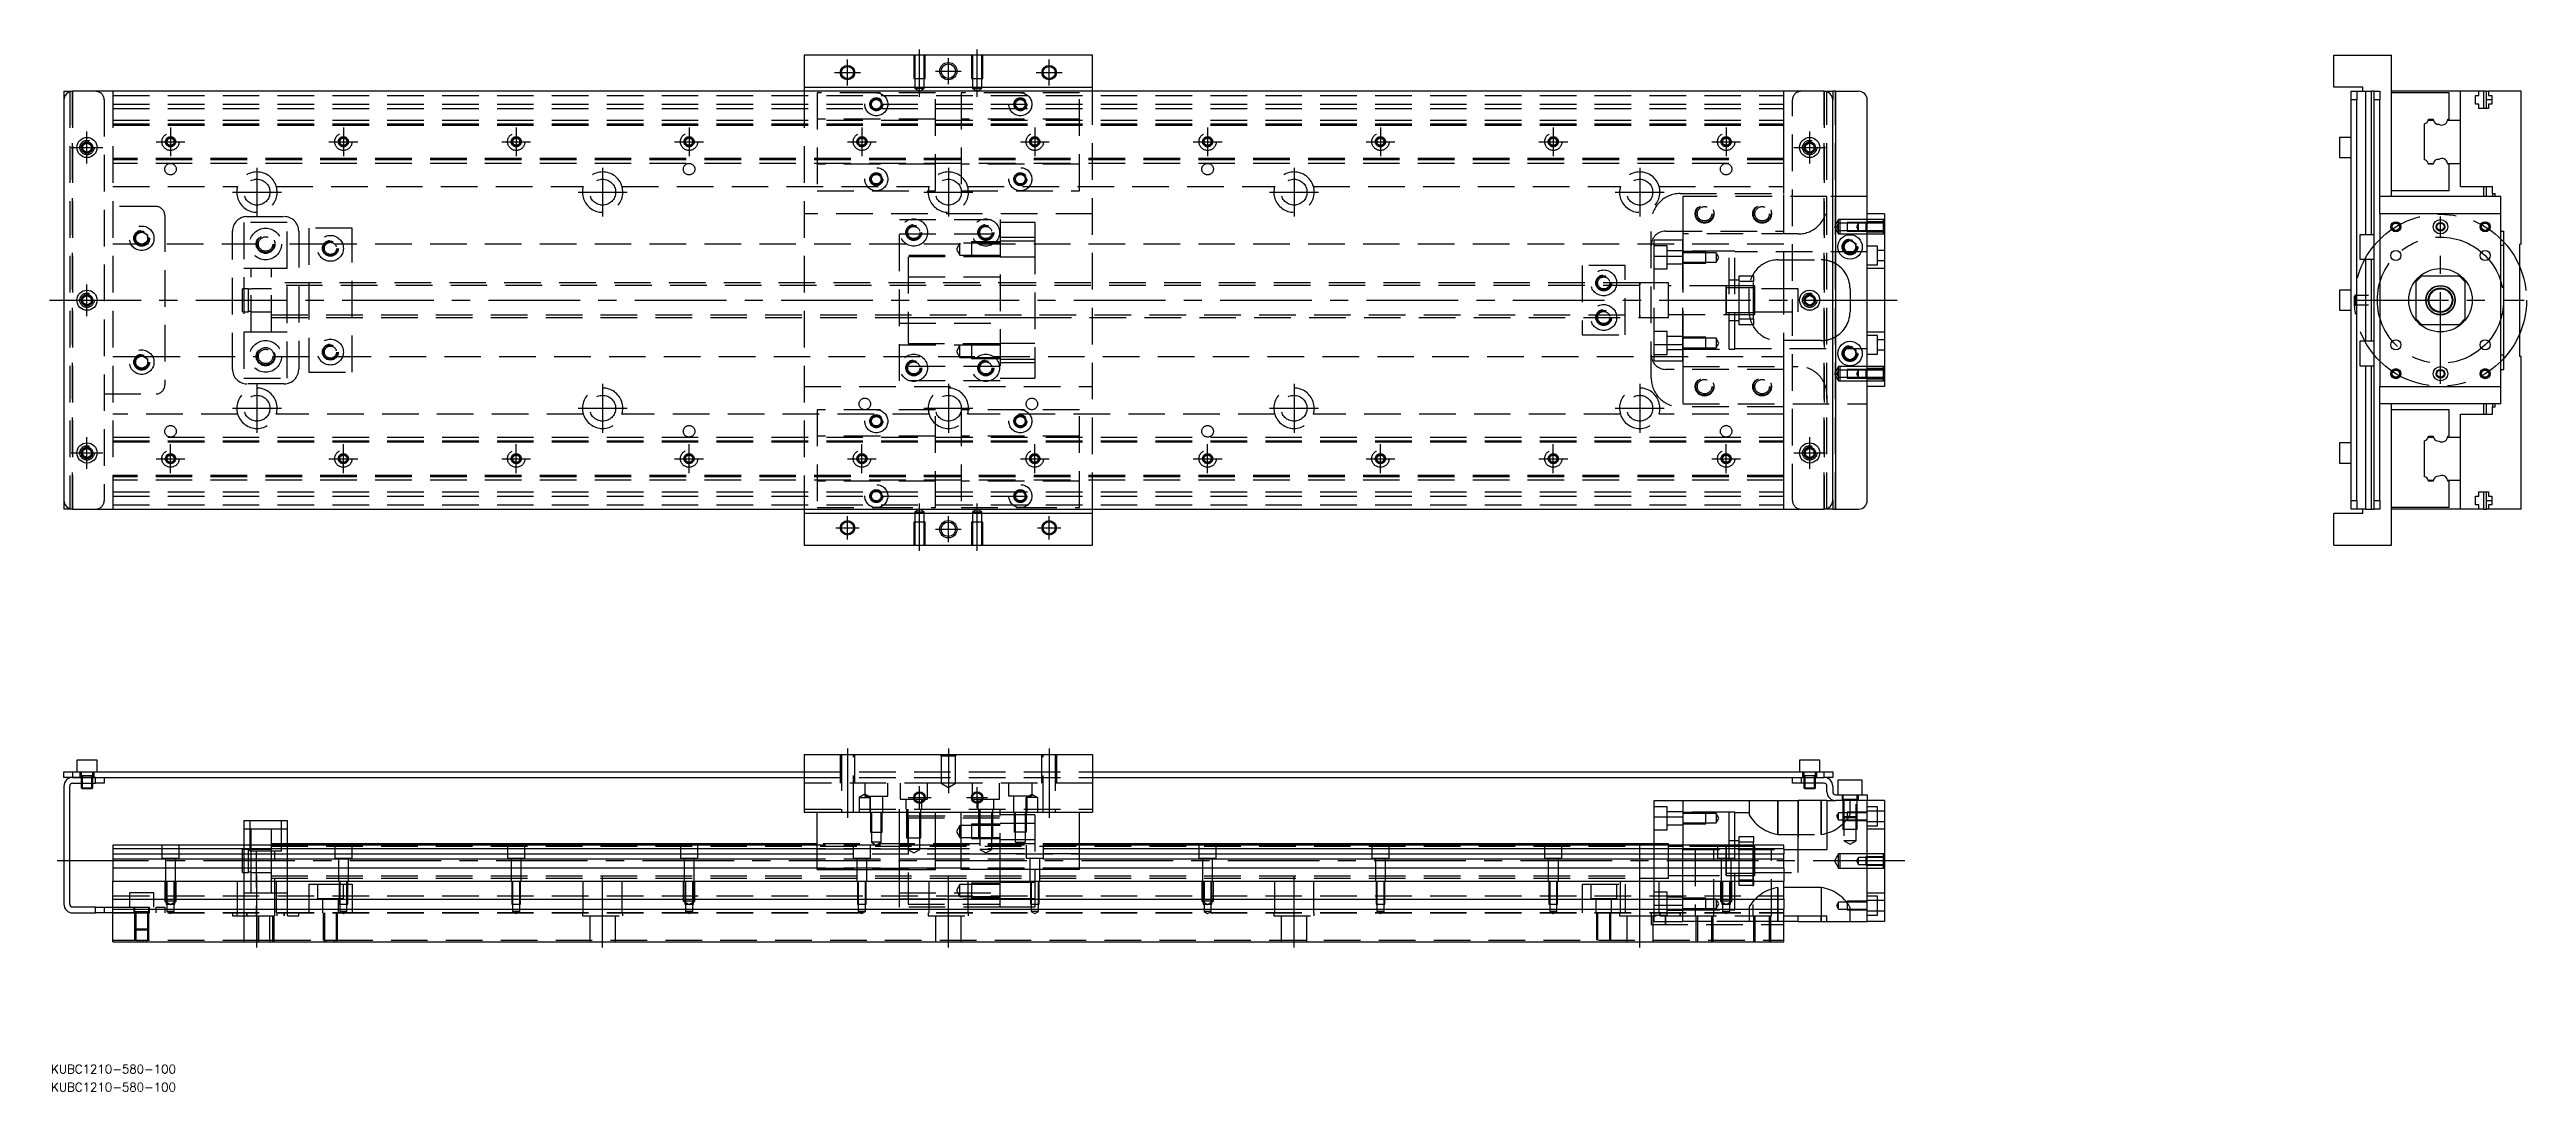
# Model space of a CAD drawing. Extents: x -5 to 855, y -275 to 87.
import ezdxf

# ---------------------------------------------------------------- set-up
doc = ezdxf.new("R2010")
doc.units = 0
doc.linetypes.add('CENTER', pattern=[50.8, 31.75, -6.35, 6.35, -6.35])
doc.linetypes.add('DASHED', pattern=[19.05, 12.7, -6.35])
doc.layers.get('0').update_dxf_attribs({"linetype": 'CONTINUOUS'})
doc.layers.add('CENTER', color=1, linetype='CENTER')
doc.styles.get("Standard").update_dxf_attribs({"font": 'txt.shx', "height": 3, "bigfont": 'bigfont.shx'})

# ---------------------------------------------------------------- blocks, each defined once
blk = doc.blocks.new('*U2')
at = {"color": 7, "linetype": 'CONTINUOUS'}
blk.add_text('KUBC1210-580-100', height=3, dxfattribs=at).set_placement((-4.45, -274.62))
blk = doc.blocks.new('*U3')
at = {"color": 7, "linetype": 'CONTINUOUS'}
blk.add_text('KUBC1210-580-100', height=3, dxfattribs=at).set_placement((-4.45, -268.35))

msp = doc.modelspace()

# ---------------------------------------------------------------- linework, layer by layer
at = {"color": 7, "linetype": 'CONTINUOUS'}
for p, q in [((357, 85), (257, 85)), ((257, 85), (257, 74)), ((357, 74), (357, 85)), ((787.97, 74), (787.97, 85)), ((787.97, 85), (807.97, 85)), ((807.97, 36), (807.97, 85)), ((0, 72.5), (0, -72.5)), ((0, 72.5), (3, 72.5)), ((611, 72.5), (3, 72.5)), ((257, 74), (357, 74)), ((257, 74), (257, 72.5)), ((357, 72.5), (357, 74)), ((611, 72.5), (614, 72.5)), ((614, 72.5), (614, 69.5)), ((615, 72.5), (614, 72.5)), ((614, -69.5), (614, 69.5)), ((615, 72.5), (615, -72.5)), ((615, 72.5), (623, 72.5)), ((626, -69.5), (626, 69.5)), ((797.97, 74), (787.97, 74)), ((793.97, 72.5), (795.97, 72.5)), ((793.97, 69.5), (793.97, 72.5)), ((795.97, 69.5), (793.97, 69.5)), ((793.97, -69.5), (793.97, 69.5)), ((795.97, 72.5), (795.97, 69.5)), ((795.97, 72.5), (798.97, 72.5)), ((795.97, -69.5), (795.97, 69.5)), ((797.97, 72.5), (797.97, 74)), ((798.97, 72.5), (798.97, 22.75)), ((798.97, 72.5), (800.97, 72.5)), ((800.97, 22.75), (800.97, 72.5)), ((801.97, 72.5), (800.97, 72.5)), ((801.97, 72.5), (803.97, 72.5)), ((801.97, 69.5), (801.97, 72.5)), ((803.97, 69.5), (801.97, 69.5)), ((801.97, -69.5), (801.97, 69.5)), ((803.97, 72.5), (803.97, 69.5)), ((803.97, 36), (803.97, 69.5)), ((831.97, 72.5), (807.97, 72.5)), ((827.97, 72), (807.97, 72)), ((827.97, 62.8), (827.97, 72)), ((838.27, 72.5), (831.97, 72.5)), ((831.97, 62.5), (831.97, 72.5)), ((837.12, 71), (838.27, 71)), ((837.12, 68), (837.12, 71)), ((839.97, 72.5), (838.27, 72.5)), ((838.27, 71), (838.27, 72.5)), ((839.97, 66.5), (839.97, 72.5)), ((840.97, 72.5), (839.97, 72.5)), ((840.97, 72.5), (841.67, 72.5)), ((840.97, 69.5), (840.97, 72.5)), ((842.82, 69.5), (840.97, 69.5)), ((840.97, 66.5), (840.97, 69.5)), ((841.67, 72.5), (841.67, 71)), ((852.97, 72.5), (841.67, 72.5)), ((841.67, 71), (842.82, 71)), ((842.82, 71), (842.82, 68)), ((852.97, 19.5), (852.97, 72.5)), ((819.47, 48.75), (819.47, 61.25)), ((820.72, 62.5), (822.5, 62.5)), ((820.77, 62.8), (822.47, 62.8)), ((827.45, 62.5), (831.97, 62.5)), ((827.47, 62.8), (827.97, 62.8)), ((831.97, 47.5), (831.97, 62.5)), ((831.97, 47.5), (831.97, 62.5)), ((838.27, 68), (837.12, 68)), ((838.27, 66.5), (838.27, 68)), ((841.67, 66.5), (838.27, 66.5)), ((841.67, 68), (841.67, 66.5)), ((842.82, 68), (841.67, 68)), ((6.5, 53.87), (8, 54.73)), ((6.5, 52.13), (6.5, 53.87)), ((8, 51.27), (6.5, 52.13)), ((8, 54.73), (9.5, 53.87)), ((9.5, 52.13), (8, 51.27)), ((9.5, 53.87), (9.5, 52.13)), ((604.5, 53.87), (606, 54.73)), ((604.5, 52.13), (604.5, 53.87)), ((606, 51.27), (604.5, 52.13)), ((606, 54.73), (607.5, 53.87)), ((607.5, 52.13), (606, 51.27)), ((607.5, 53.87), (607.5, 52.13)), ((789.97, 56.5), (789.97, 53)), ((793.97, 56.5), (789.97, 56.5)), ((789.97, 53), (789.97, 49.5)), ((789.97, 49.5), (793.97, 49.5)), ((820.72, 47.5), (822.5, 47.5)), ((822.47, 47.2), (820.77, 47.2)), ((827.45, 47.5), (831.97, 47.5)), ((827.97, 47.2), (827.47, 47.2)), ((827.97, 38), (827.97, 47.2)), ((831.97, 39.5), (831.97, 47.5)), ((626, -36), (626, 36)), ((803.97, 30), (803.97, 36)), ((803.97, 30), (803.97, 36)), ((845.97, 36), (803.97, 36)), ((827.97, 38), (807.97, 38)), ((831.97, 39.5), (842.97, 39.5)), ((839.97, 36), (839.97, 39.5)), ((840.97, 36), (840.97, 39.5)), ((842.97, 37), (842.97, 39.5)), ((842.97, 37), (843.97, 37)), ((842.97, 37), (842.97, 36)), ((843.97, 36), (843.97, 37)), ((845.97, 30), (845.97, 36)), ((632, 30), (626, 30)), ((632, 30), (632, -30)), ((803.97, 30), (803.97, -30)), ((845.97, 30), (803.97, 30)), ((845.97, -30), (845.97, 30)), ((618, 19.65), (620, 20.81)), ((618, 17.35), (618, 19.65)), ((620, 16.19), (618, 17.35)), ((620, 20.81), (622, 19.65)), ((622, 17.35), (620, 16.19)), ((622, 19.65), (622, 17.35)), ((796.97, 22.75), (796.97, 18.5)), ((801.97, 22.75), (796.97, 22.75)), ((796.97, 18.5), (796.97, 14.25)), ((845.97, 24), (846.97, 24)), ((846.97, 19), (845.97, 19)), ((846.97, -24), (846.97, 24)), ((852.47, -19.5), (852.47, 19.5)), ((852.97, 19.5), (852.47, 19.5)), ((796.97, 14.25), (801.97, 14.25)), ((798.97, 14.25), (798.97, -14.25)), ((800.97, -14.25), (800.97, 14.25)), ((6.5, 0.87), (8, 1.73)), ((6.5, -0.87), (6.5, 0.87)), ((8, 1.73), (9.5, 0.87)), ((9.5, 0.87), (9.5, -0.87)), ((547, -6), (547, 6)), ((604.5, 0.87), (606, 1.73)), ((604.5, -0.87), (604.5, 0.87)), ((606, 1.73), (607.5, 0.87)), ((607.5, 0.87), (607.5, -0.87)), ((789.97, 3.5), (789.97, 0)), ((793.97, 3.5), (789.97, 3.5)), ((789.97, 0), (789.97, -3.5)), ((795.37, 2), (795.37, 1.65)), ((795.37, 2), (795.37, 0)), ((795.37, 2), (795.37, -2)), ((795.37, 1.65), (795.37, 0)), ((795.97, 1.65), (795.37, 1.65)), ((795.37, 0), (795.37, -1.42)), ((797.97, 1.65), (795.97, 1.65)), ((799.97, 1.65), (797.97, 1.65)), ((818.47, 8.5), (816.47, 6.5)), ((816.47, -6.5), (816.47, 6.5)), ((818.47, 8.5), (831.47, 8.5)), ((833.47, 6.5), (831.47, 8.5)), ((833.47, 6.5), (833.47, -6.5)), ((8, -1.73), (6.5, -0.87)), ((9.5, -0.87), (8, -1.73)), ((606, -1.73), (604.5, -0.87)), ((607.5, -0.87), (606, -1.73)), ((789.97, -3.5), (793.97, -3.5)), ((795.37, -1.42), (795.37, -2)), ((795.37, -1.65), (795.97, -1.65)), ((795.97, -1.65), (797.97, -1.65)), ((797.97, -1.65), (799.97, -1.65)), ((816.47, -6.5), (818.47, -8.5)), ((831.47, -8.5), (818.47, -8.5)), ((831.47, -8.5), (833.47, -6.5)), ((618, -17.35), (620, -16.19)), ((620, -16.19), (622, -17.35)), ((796.97, -14.25), (796.97, -18.5)), ((801.97, -14.25), (796.97, -14.25)), ((618, -19.65), (618, -17.35)), ((620, -20.81), (618, -19.65)), ((622, -19.65), (620, -20.81)), ((622, -17.35), (622, -19.65)), ((796.97, -18.5), (796.97, -22.75)), ((796.97, -22.75), (801.97, -22.75)), ((798.97, -22.75), (798.97, -72.5)), ((800.97, -72.5), (800.97, -22.75)), ((845.97, -19), (846.97, -19)), ((845.97, -24), (846.97, -24)), ((852.97, -19.5), (852.47, -19.5)), ((852.97, -72.5), (852.97, -19.5)), ((632, -30), (626, -30)), ((803.97, -36), (803.97, -30)), ((803.97, -30), (845.97, -30)), ((803.97, -36), (803.97, -30)), ((845.97, -36), (845.97, -30)), ((803.97, -69.5), (803.97, -36)), ((845.97, -36), (803.97, -36)), ((807.97, -85), (807.97, -36)), ((827.97, -38), (807.97, -38)), ((827.97, -47.2), (827.97, -38)), ((831.97, -39.5), (842.97, -39.5)), ((831.97, -47.5), (831.97, -39.5)), ((839.97, -39.5), (839.97, -36)), ((840.97, -39.5), (840.97, -36)), ((842.97, -36), (842.97, -37)), ((842.97, -37), (843.97, -37)), ((842.97, -39.5), (842.97, -37)), ((843.97, -37), (843.97, -36)), ((6.5, -52.13), (8, -51.27)), ((8, -51.27), (9.5, -52.13)), ((604.5, -52.13), (606, -51.27)), ((606, -51.27), (607.5, -52.13)), ((789.97, -49.5), (789.97, -53)), ((793.97, -49.5), (789.97, -49.5)), ((819.47, -61.25), (819.47, -48.75)), ((820.72, -47.5), (822.5, -47.5)), ((820.77, -47.2), (822.47, -47.2)), ((827.45, -47.5), (831.97, -47.5)), ((827.47, -47.2), (827.97, -47.2)), ((831.97, -62.5), (831.97, -47.5)), ((831.97, -62.5), (831.97, -47.5)), ((6.5, -53.87), (6.5, -52.13)), ((8, -54.73), (6.5, -53.87)), ((9.5, -53.87), (8, -54.73)), ((9.5, -52.13), (9.5, -53.87)), ((604.5, -53.87), (604.5, -52.13)), ((606, -54.73), (604.5, -53.87)), ((607.5, -53.87), (606, -54.73)), ((607.5, -52.13), (607.5, -53.87)), ((789.97, -53), (789.97, -56.5)), ((789.97, -56.5), (793.97, -56.5)), ((820.72, -62.5), (822.5, -62.5)), ((822.47, -62.8), (820.77, -62.8)), ((827.45, -62.5), (831.97, -62.5)), ((827.97, -62.8), (827.47, -62.8)), ((827.97, -72), (827.97, -62.8)), ((831.97, -72.5), (831.97, -62.5)), ((837.12, -68), (838.27, -68)), ((837.12, -71), (837.12, -68)), ((838.27, -66.5), (841.67, -66.5)), ((838.27, -68), (838.27, -66.5)), ((839.97, -72.5), (839.97, -66.5)), ((840.97, -69.5), (840.97, -66.5)), ((841.67, -66.5), (841.67, -68)), ((841.67, -68), (842.82, -68)), ((842.82, -68), (842.82, -71)), ((3, -72.5), (0, -72.5)), ((3, -72.5), (611, -72.5)), ((257, -72.5), (257, -85)), ((357, -74), (257, -74)), ((357, -85), (357, -72.5)), ((614, -72.5), (611, -72.5)), ((614, -69.5), (614, -72.5)), ((614, -72.5), (615, -72.5)), ((615, -72.5), (623, -72.5)), ((787.97, -85), (787.97, -74)), ((797.97, -74), (787.97, -74)), ((793.97, -69.5), (795.97, -69.5)), ((793.97, -72.5), (793.97, -69.5)), ((795.97, -72.5), (793.97, -72.5)), ((795.97, -69.5), (795.97, -72.5)), ((798.97, -72.5), (795.97, -72.5)), ((797.97, -74), (797.97, -72.5)), ((798.97, -72.5), (800.97, -72.5)), ((800.97, -72.5), (801.97, -72.5)), ((801.97, -69.5), (803.97, -69.5)), ((801.97, -72.5), (801.97, -69.5)), ((803.97, -72.5), (801.97, -72.5)), ((803.97, -69.5), (803.97, -72.5)), ((827.97, -72), (807.97, -72)), ((831.97, -72.5), (807.97, -72.5)), ((838.27, -72.5), (831.97, -72.5)), ((838.27, -71), (837.12, -71)), ((838.27, -72.5), (838.27, -71)), ((839.97, -72.5), (838.27, -72.5)), ((839.97, -72.5), (840.97, -72.5)), ((840.97, -69.5), (842.82, -69.5)), ((840.97, -72.5), (840.97, -69.5)), ((841.67, -72.5), (840.97, -72.5)), ((841.67, -71), (841.67, -72.5)), ((842.82, -71), (841.67, -71)), ((852.97, -72.5), (841.67, -72.5)), ((257, -85), (357, -85)), ((787.97, -85), (807.97, -85)), ((11.5, -159.63), (4.5, -159.63)), ((4.5, -159.63), (4.5, -163.63)), ((11.5, -163.63), (11.5, -159.63)), ((257, -157.63), (357, -157.63)), ((257, -157.63), (257, -177.63)), ((357, -157.63), (357, -177.63)), ((609.5, -159.63), (602.5, -159.63)), ((602.5, -159.63), (602.5, -163.63)), ((609.5, -163.63), (609.5, -159.63)), ((0, -165.63), (0, -163.63)), ((0, -163.63), (3, -163.63)), ((3, -165.63), (0, -165.63)), ((0, -168.63), (0, -209.63)), ((2, -209.63), (2, -168.63)), ((3, -163.63), (3, -165.63)), ((3, -163.63), (257, -163.63)), ((3, -165.63), (11, -165.63)), ((11, -165.63), (3, -165.63)), ((3, -167.63), (11, -167.63)), ((6, -167.63), (6, -169.28)), ((6, -169.28), (10, -169.28)), ((6, -169.28), (6.35, -169.63)), ((6.35, -167.63), (6.35, -169.63)), ((9.65, -169.63), (6.35, -169.63)), ((9.65, -169.63), (9.65, -167.63)), ((9.65, -169.63), (10, -169.28)), ((10, -169.28), (10, -167.63)), ((11, -165.63), (257, -165.63)), ((11, -167.63), (11, -165.63)), ((14, -167.63), (11, -167.63)), ((14, -165.63), (14, -167.63)), ((357, -163.63), (611, -163.63)), ((357, -165.63), (603, -165.63)), ((600, -167.63), (600, -165.63)), ((603, -167.63), (600, -167.63)), ((603, -165.63), (611, -165.63)), ((603, -165.63), (603, -167.63)), ((603, -165.63), (611, -165.63)), ((611, -167.63), (603, -167.63)), ((604, -167.63), (604, -169.28)), ((604, -169.28), (608, -169.28)), ((604, -169.28), (604.35, -169.63)), ((604.35, -167.63), (604.35, -169.63)), ((607.65, -169.63), (604.35, -169.63)), ((607.65, -169.63), (607.65, -167.63)), ((607.65, -169.63), (608, -169.28)), ((608, -169.28), (608, -167.63)), ((611, -165.63), (611, -163.63)), ((611, -163.63), (614, -163.63)), ((614, -165.63), (611, -165.63)), ((612, -170.63), (612, -168.63)), ((614, -163.63), (614, -165.63)), ((614, -168.63), (614, -170.63)), ((615, -171.63), (623, -171.63)), ((624.25, -166.63), (615.75, -166.63)), ((615.75, -166.63), (615.75, -171.63)), ((623, -173.63), (623, -171.63)), ((623, -171.63), (626, -171.63)), ((624.25, -171.63), (624.25, -166.63)), ((626, -171.63), (626, -173.63)), ((257, -177.63), (357, -177.63)), ((261.5, -197.63), (261.5, -177.63)), ((302.5, -197.63), (302.5, -177.63)), ((311.5, -197.63), (311.5, -177.63)), ((352.5, -197.63), (352.5, -177.63)), ((552, -179.3), (552, -173.63)), ((552, -173.63), (562, -173.63)), ((552, -179.3), (562, -179.3)), ((552, -189.13), (552, -179.3)), ((562, -173.63), (602, -173.63)), ((562, -173.63), (562, -189.13)), ((602, -190.63), (602, -173.63)), ((612, -173.63), (602, -173.63)), ((612, -173.63), (615, -173.63)), ((612, -173.63), (612, -190.63)), ((623, -173.63), (615, -173.63)), ((626, -173.63), (623, -173.63)), ((632, -173.63), (626, -173.63)), ((626, -215.63), (626, -173.63)), ((632, -173.63), (632, -215.63)), ((261.5, -189.13), (17, -189.13)), ((17, -189.13), (17, -190.38)), ((62.5, -180.63), (62.5, -189.13)), ((62.5, -180.63), (77.5, -180.63)), ((77.5, -180.63), (77.5, -189.13)), ((261.5, -188.63), (77.5, -188.63)), ((311.5, -189.13), (302.5, -189.13)), ((547, -188.63), (352.5, -188.63)), ((597, -189.13), (352.5, -189.13)), ((547, -188.63), (546.99, -188.63)), ((547, -189.13), (547, -188.63)), ((547, -188.63), (547, -188.63)), ((552, -188.63), (547, -188.63)), ((547, -189.13), (547, -188.63)), ((552, -188.63), (547, -188.63)), ((597, -190.38), (597, -189.13)), ((17, -190.38), (17, -192.16)), ((261.5, -190.38), (17, -190.38)), ((17, -192.16), (261.5, -192.16)), ((17, -192.16), (17, -194.05)), ((17, -194.05), (17, -197.11)), ((261.5, -194.05), (17, -194.05)), ((261.5, -197.11), (17, -197.11)), ((17, -197.11), (17, -201.63)), ((261.5, -197.63), (302.5, -197.63)), ((311.5, -190.38), (302.5, -190.38)), ((302.5, -192.16), (311.5, -192.16)), ((311.5, -194.05), (302.5, -194.05)), ((311.5, -197.11), (302.5, -197.11)), ((352.5, -197.63), (311.5, -197.63)), ((597, -190.38), (352.5, -190.38)), ((352.5, -192.16), (597, -192.16)), ((597, -194.05), (352.5, -194.05)), ((597, -197.11), (352.5, -197.11)), ((577, -194.63), (577, -189.63)), ((577, -199.63), (577, -189.63)), ((577, -190.38), (577, -190.63)), ((578, -190.38), (577, -190.38)), ((577, -190.63), (577, -198.88)), ((581.5, -190.38), (578, -190.38)), ((586.5, -190.38), (581.5, -190.38)), ((587, -190.38), (586.5, -190.38)), ((597, -190.38), (597, -192.16)), ((597, -190.63), (612, -190.63)), ((597, -194.05), (597, -192.16)), ((597, -197.11), (597, -194.05)), ((597, -197.11), (597, -201.63)), ((17, -201.63), (597, -201.63)), ((17, -207.93), (17, -201.63)), ((577, -199.63), (577, -198.88)), ((577, -198.88), (587, -198.88)), ((597, -207.93), (597, -201.63)), ((11, -210.63), (3, -210.63)), ((3, -212.63), (11, -212.63)), ((11, -212.63), (11, -210.63)), ((11, -210.63), (14, -210.63)), ((14, -212.63), (11, -212.63)), ((14, -210.63), (14, -212.63)), ((14, -210.63), (17, -210.63)), ((17, -212.63), (14, -212.63)), ((17, -207.93), (597, -207.93)), ((17, -211.33), (17, -207.93)), ((17, -211.33), (597, -211.33)), ((17, -222.63), (17, -211.33)), ((597, -207.93), (597, -211.33)), ((597, -222.63), (597, -211.33)), ((597, -213.63), (612, -213.63)), ((602, -215.63), (602, -213.63)), ((612, -215.63), (612, -213.63)), ((17, -222.63), (597, -222.63)), ((602, -215.63), (597, -215.63)), ((602, -215.63), (612, -215.63)), ((612, -215.63), (626, -215.63)), ((632, -215.63), (626, -215.63))]:
    msp.add_line(p, q, dxfattribs=at)
at = {"color": 3, "linetype": 'DASHED'}
for p, q in [((295, 85), (295, 77)), ((295.35, 85), (295.35, 77)), ((298.65, 77), (298.65, 85)), ((299, 77), (299, 85)), ((315, 85), (315, 77)), ((315.35, 85), (315.35, 77)), ((318.65, 77), (318.65, 85)), ((319, 77), (319, 85)), ((2, 72.5), (2, -72.5)), ((3, 72.5), (3, -72.5)), ((3, -72.5), (3, 72.5)), ((3, 72.5), (3, -72.5)), ((3, -72.5), (3, 72.5)), ((14, 69.5), (14, -69.5)), ((17, 72.5), (17, -72.5)), ((17, 71), (597, 71)), ((257, 72.5), (257, -72.5)), ((261.5, 72), (261.5, 38)), ((282, 72), (261.5, 72)), ((302.5, 72), (282, 72)), ((295, 77), (299, 77)), ((295.35, 77), (295.35, 73.5)), ((298.65, 73.5), (295.35, 73.5)), ((295.35, 73.5), (297, 72.55)), ((297, 72.55), (298.65, 73.5)), ((298.65, 73.5), (298.65, 77)), ((302.5, 38), (302.5, 72)), ((332, 72), (311.5, 72)), ((311.5, 72), (311.5, 38)), ((315, 77), (319, 77)), ((315.35, 77), (315.35, 73.5)), ((318.65, 73.5), (315.35, 73.5)), ((315.35, 73.5), (317, 72.55)), ((317, 72.55), (318.65, 73.5)), ((318.65, 73.5), (318.65, 77)), ((352.5, 72), (332, 72)), ((352.5, 38), (352.5, 72)), ((357, -72.5), (357, 72.5)), ((597, 62.5), (597, 72.5)), ((600, -69.5), (600, 69.5)), ((611, -72.5), (611, 72.5)), ((611, 72.5), (611, -72.5)), ((612, -72.5), (612, 72.5)), ((615, -72.5), (615, 72.5)), ((17, 68), (597, 68)), ((17, 66.5), (597, 66.5)), ((17, 62.5), (597, 62.5)), ((17, 61.25), (597, 61.25)), ((17, 61.11), (597, 61.11)), ((17, 61.1), (597, 61.1)), ((17, 60.8), (597, 60.8)), ((302.5, 62.8), (261.5, 62.8)), ((352.5, 62.8), (311.5, 62.8)), ((597, 61.25), (597, 62.5)), ((597, 48.75), (597, 61.25)), ((6, 53), (6.03, 53.35)), ((604, 53), (604.03, 53.35)), ((597, 49.2), (17, 49.2)), ((597, 48.9), (17, 48.9)), ((597, 48.89), (17, 48.89)), ((597, 48.75), (17, 48.75)), ((597, 47.5), (17, 47.5)), ((302.5, 47.2), (261.5, 47.2)), ((352.5, 47.2), (311.5, 47.2)), ((597, 47.5), (597, 48.75)), ((597, 39.5), (597, 47.5)), ((17, 39.5), (60.29, 39.5)), ((73.71, 39.5), (180.29, 39.5)), ((193.71, 39.5), (300.29, 39.5)), ((261.5, 38), (302.5, 38)), ((311.5, 38), (352.5, 38)), ((313.71, 39.5), (420.29, 39.5)), ((433.71, 39.5), (540.29, 39.5)), ((553.71, 39.5), (597, 39.5)), ((561, 37), (597, 37)), ((562, 36), (562, 23)), ((612, 36), (562, 36)), ((597, 37), (597, 39.5)), ((597, 24), (597, 37)), ((626, 36), (612, 36)), ((612, 33), (612, 36)), ((32, 32.5), (14, 32.5)), ((35, 29.5), (35, -29.5)), ((77.5, 27), (62.5, 27)), ((62.5, 27), (62.5, -27)), ((63.5, 29), (76.5, 29)), ((77.5, -27), (77.5, 27)), ((357, 30), (257, 30)), ((290, 28), (325, 28)), ((290, -28), (290, 28)), ((325, 28), (325, -28)), ((337, 27), (325, 27)), ((337, 27), (337, 21.75)), ((551, -27), (551, 27)), ((616, 28), (614.56, 25.5)), ((616, 26.75), (615.28, 25.5)), ((616, 26.75), (616, 28)), ((616.5, 28), (616, 28)), ((616, 24.25), (616, 26.75)), ((619, 26.75), (616, 26.75)), ((616.5, 28), (616.5, 23)), ((626, 28), (616.5, 28)), ((619, 27), (619, 24)), ((626, 27), (619, 27)), ((626, 26.75), (619, 26.75)), ((623, 26.75), (622.28, 25.5)), ((623, 24.25), (623, 26.75)), ((625.5, 27), (625.5, 24)), ((631.5, 28), (626, 28)), ((632, 27.25), (626, 27.25)), ((631.5, 27), (626, 27)), ((631.5, 26.75), (626, 26.75)), ((631.5, 28), (631.5, 23)), ((632, 28), (631.5, 28)), ((26.36, 19.5), (17, 19.5)), ((25, 22.65), (27, 23.81)), ((25, 20.35), (25, 22.65)), ((27, 19.19), (25, 20.35)), ((27, 23.81), (29, 22.65)), ((29, 20.35), (27, 19.19)), ((67.5, 19.5), (27.64, 19.5)), ((29, 22.65), (29, 20.35)), ((29.48, 21.79), (29.5, 21.5)), ((58.5, -24), (58.5, 24)), ((91.03, 19.5), (72.5, 19.5)), ((81.5, 24), (81.5, -24)), ((100, 25), (85, 25)), ((85, 25), (85, -25)), ((597, 19.5), (93.97, 19.5)), ((100, -25), (100, 25)), ((290, 23), (325, 23)), ((311, 19.85), (309.79, 17.75)), ((309.79, 17.75), (311, 15.65)), ((311, 15.65), (311, 19.85)), ((325, 19.85), (311, 19.85)), ((315, 20.25), (315, 15.25)), ((325, 20.25), (315, 20.25)), ((337, 21.75), (325, 21.75)), ((337, 20.5), (325, 20.5)), ((337, 21.75), (337, -21.75)), ((552, 21), (562, 21)), ((552, 15.33), (552, 21)), ((556.5, 18.85), (552, 18.85)), ((556, 24), (597, 24)), ((556.5, 10.85), (556.5, 18.85)), ((562, 23), (562, 15.33)), ((602, 23), (562, 23)), ((562, 15.33), (562, 21)), ((597, 4), (597, 24)), ((614.56, 25.5), (616, 23)), ((615.28, 25.5), (616, 24.25)), ((616, 23), (616, 24.25)), ((616, 24.25), (619, 24.25)), ((616, 23), (616.5, 23)), ((616.5, 23), (626, 23)), ((619, 24.25), (626, 24.25)), ((619, 24), (626, 24)), ((622.28, 25.5), (623, 24.25)), ((622.48, 18.79), (622.5, 18.5)), ((626, 24.25), (631.5, 24.25)), ((626, 24), (631.5, 24)), ((626, 23.75), (632, 23.75)), ((626, 23), (631.5, 23)), ((629.5, 18.75), (626, 18.75)), ((629.5, 12.25), (629.5, 18.75)), ((632, 17.25), (629.5, 17.25)), ((631.5, 23), (632, 23)), ((65, 11), (62.5, 11)), ((65, -11), (65, 11)), ((72, 11), (65, 11)), ((72, 11), (65, 11)), ((72, -11), (72, 11)), ((77.5, 11), (72, 11)), ((325, 15.5), (290, 15.5)), ((293, 15), (293, -15)), ((325, 15), (293, 15)), ((311, 15.65), (325, 15.65)), ((315, 15.25), (325, 15.25)), ((325, 15), (337, 15)), ((542, 12), (527, 12)), ((527, 12), (527, -12)), ((542, -12), (542, 12)), ((552, 15.33), (562, 15.33)), ((552, -15.33), (552, 15.33)), ((552, 10.85), (556.5, 10.85)), ((562, 17.1), (556.5, 17.1)), ((556.5, 12.6), (562, 12.6)), ((578, 17), (562, 17)), ((578, 17), (562, 17)), ((570, 16.85), (562, 16.85)), ((570, 16.5), (562, 16.5)), ((562, -15.33), (562, 15.33)), ((562, 15.33), (562, -15.33)), ((562, 13.2), (570, 13.2)), ((562, 12.85), (570, 12.85)), ((570, 12.85), (570, 16.85)), ((573.5, 16.5), (570, 16.5)), ((570, 13.2), (573.5, 13.2)), ((573.5, 16.5), (573.5, 13.2)), ((574.45, 14.85), (573.5, 16.5)), ((573.5, 13.2), (574.45, 14.85)), ((578, -17), (578, 17)), ((580, 17), (578, 17)), ((580, -17), (580, 17)), ((626, 16.75), (580, 16.75)), ((595, 14), (610, 14)), ((626, 12.25), (629.5, 12.25)), ((632, 11), (626, 11)), ((629.5, 13.75), (632, 13.75)), ((6, 0), (6.02, 0.3)), ((62, 0), (62, 4)), ((64.1, 4), (62, 4)), ((62, -4), (62, 0)), ((64.1, 0), (64.1, 4)), ((65, 3.8), (64.1, 3.8)), ((64.1, -4), (64.1, 0)), ((72, 4), (65, 4)), ((72, 4), (65, 4)), ((337, 6), (72, 6)), ((547, 5.13), (72, 5.13)), ((325, 8), (290, 8)), ((337, 6), (293, 6)), ((547, 6), (337, 6)), ((552, 6), (546.99, 6)), ((547, -6), (547, 6)), ((547, 6), (547, 5.33)), ((547, -6), (547, 6)), ((547, 6), (547, 5.33)), ((557, 6), (547, 6)), ((557, -6), (557, 6)), ((577, 5), (557, 5)), ((577, 5), (557, 5)), ((577, -5), (577, 5)), ((577, 4.25), (577, 5)), ((577, 4.44), (577, 5)), ((577, 5), (577, 4.44)), ((577, 5), (577, 5)), ((586.5, 5), (577, 5)), ((577, 4.44), (577, -4.44)), ((577, 4.25), (577, -4.25)), ((587, 4.25), (577, 4.25)), ((586.5, 5), (577, 5)), ((581.5, 7), (578, 7)), ((581.5, 8.5), (586.5, 8.5)), ((581.5, 6.5), (581.5, 8.5)), ((581.5, -6.5), (581.5, 6.5)), ((586.5, 6.5), (581.5, 6.5)), ((585, -4), (585, 4)), ((586.5, 8.5), (586.5, 6.5)), ((586.5, -6.5), (586.5, 6.5)), ((587, 5), (586.5, 5)), ((587, 0), (587, 5)), ((602, 4), (587, 4)), ((587, -5), (587, 0)), ((597, -4), (597, 4)), ((602, 0), (602, 4)), ((602, -4), (602, 0)), ((604, 0), (604.02, 0.3)), ((620, 4), (620, -4)), ((62, -4), (64.1, -4)), ((64.1, -3.8), (65, -3.8)), ((65, -4), (72, -4)), ((65, -4), (72, -4)), ((72, -5.12), (547, -5.12)), ((72, -6), (337, -6)), ((290, -8), (325, -8)), ((293, -6), (337, -6)), ((337, -6), (547, -6)), ((546.99, -6), (552, -6)), ((546.99, -6), (557, -6)), ((547, -5.33), (547, -6)), ((547, -5.33), (547, -6)), ((547, -6), (547, -6)), ((547, -6), (547, -6)), ((557, -5), (577, -5)), ((557, -5), (577, -5)), ((577, -5), (577, -4.25)), ((577, -4.25), (587, -4.25)), ((577, -5), (577, -4.44)), ((577, -4.44), (577, -5)), ((577, -5), (577, -5)), ((577, -5), (586.5, -5)), ((577, -5), (586.5, -5)), ((578, -7), (581.5, -7)), ((581.5, -6.5), (586.5, -6.5)), ((581.5, -8.5), (581.5, -6.5)), ((586.5, -8.5), (581.5, -8.5)), ((586.5, -5), (587, -5)), ((586.5, -6.5), (586.5, -8.5)), ((587, -4), (602, -4)), ((597, -24), (597, -4)), ((62.5, -11), (65, -11)), ((65, -11), (72, -11)), ((65, -11), (72, -11)), ((72, -11), (77.5, -11)), ((290, -15.5), (325, -15.5)), ((293, -15), (325, -15)), ((311, -15.65), (309.79, -17.75)), ((311, -19.85), (311, -15.65)), ((315, -15.65), (311, -15.65)), ((315, -15.25), (315, -20.25)), ((325, -15.25), (315, -15.25)), ((325, -15.65), (315, -15.65)), ((337, -15), (325, -15)), ((527, -12), (542, -12)), ((556.5, -10.85), (552, -10.85)), ((552, -15.33), (562, -15.33)), ((552, -21), (552, -15.33)), ((556.5, -18.85), (556.5, -10.85)), ((562, -12.6), (556.5, -12.6)), ((556.5, -17.1), (562, -17.1)), ((570, -12.85), (562, -12.85)), ((570, -13.2), (562, -13.2)), ((562, -21), (562, -15.33)), ((562, -15.33), (562, -23)), ((562, -16.5), (570, -16.5)), ((562, -16.85), (570, -16.85)), ((562, -17), (578, -17)), ((562, -17), (578, -17)), ((570, -16.85), (570, -12.85)), ((573.5, -13.2), (570, -13.2)), ((570, -16.5), (573.5, -16.5)), ((573.5, -13.2), (573.5, -16.5)), ((574.45, -14.85), (573.5, -13.2)), ((573.5, -16.5), (574.45, -14.85)), ((578, -17), (580, -17)), ((580, -16.75), (626, -16.75)), ((610, -14), (595, -14)), ((626, -11), (632, -11)), ((629.5, -12.25), (626, -12.25)), ((629.5, -18.75), (629.5, -12.25)), ((632, -13.75), (629.5, -13.75)), ((17, -19.5), (26.36, -19.5)), ((24.5, -21.5), (24.53, -21.09)), ((25, -20.35), (27, -19.19)), ((25, -22.65), (25, -20.35)), ((27, -23.81), (25, -22.65)), ((27, -19.19), (29, -20.35)), ((29, -22.65), (27, -23.81)), ((27.64, -19.5), (67.5, -19.5)), ((29, -20.35), (29, -22.65)), ((72.5, -19.5), (91.03, -19.5)), ((85, -25), (100, -25)), ((93.97, -19.5), (597, -19.5)), ((325, -23), (290, -23)), ((309.79, -17.75), (311, -19.85)), ((311, -19.85), (315, -19.85)), ((315, -19.85), (325, -19.85)), ((315, -20.25), (325, -20.25)), ((325, -20.5), (337, -20.5)), ((337, -21.75), (325, -21.75)), ((337, -21.75), (337, -27)), ((552, -18.85), (556.5, -18.85)), ((552, -21), (562, -21)), ((597, -24), (556, -24)), ((562, -23), (602, -23)), ((562, -23), (562, -36)), ((597, -37), (597, -24)), ((616, -23), (614.56, -25.5)), ((614.56, -25.5), (616, -28)), ((616, -24.25), (615.28, -25.5)), ((615.28, -25.5), (616, -26.75)), ((616, -24.25), (616, -23)), ((616.5, -23), (616, -23)), ((616, -26.75), (616, -24.25)), ((619, -24.25), (616, -24.25)), ((616.5, -23), (616.5, -28)), ((626, -23), (616.5, -23)), ((619, -24), (619, -27)), ((626, -24), (619, -24)), ((626, -24.25), (619, -24.25)), ((623, -24.25), (622.28, -25.5)), ((622.28, -25.5), (623, -26.75)), ((622.48, -18.21), (622.5, -18.5)), ((623, -26.75), (623, -24.25)), ((625.5, -24), (625.5, -27)), ((626, -18.75), (629.5, -18.75)), ((631.5, -23), (626, -23)), ((632, -23.75), (626, -23.75)), ((631.5, -24), (626, -24)), ((631.5, -24.25), (626, -24.25)), ((629.5, -17.25), (632, -17.25)), ((631.5, -23), (631.5, -28)), ((632, -23), (631.5, -23)), ((14, -32.5), (32, -32.5)), ((62.5, -27), (77.5, -27)), ((76.5, -29), (63.5, -29)), ((257, -30), (357, -30)), ((325, -28), (290, -28)), ((325, -27), (337, -27)), ((612, -33), (612, -36)), ((616, -28), (616, -26.75)), ((616, -26.75), (619, -26.75)), ((616, -28), (616.5, -28)), ((616.5, -28), (626, -28)), ((619, -26.75), (626, -26.75)), ((619, -27), (626, -27)), ((626, -26.75), (631.5, -26.75)), ((626, -27), (631.5, -27)), ((626, -27.25), (632, -27.25)), ((626, -28), (631.5, -28)), ((631.5, -28), (632, -28)), ((60.29, -39.5), (17, -39.5)), ((180.29, -39.5), (73.71, -39.5)), ((300.29, -39.5), (193.71, -39.5)), ((261.5, -38), (261.5, -72)), ((302.5, -38), (261.5, -38)), ((302.5, -72), (302.5, -38)), ((311.5, -38), (311.5, -72)), ((352.5, -38), (311.5, -38)), ((420.29, -39.5), (313.71, -39.5)), ((352.5, -72), (352.5, -38)), ((540.29, -39.5), (433.71, -39.5)), ((597, -39.5), (553.71, -39.5)), ((597, -37), (561, -37)), ((562, -36), (626, -36)), ((597, -39.5), (597, -37)), ((597, -47.5), (597, -39.5)), ((17, -47.5), (597, -47.5)), ((17, -48.75), (597, -48.75)), ((17, -48.89), (597, -48.89)), ((17, -48.9), (597, -48.9)), ((17, -49.2), (597, -49.2)), ((302.5, -47.2), (261.5, -47.2)), ((352.5, -47.2), (311.5, -47.2)), ((597, -48.75), (597, -47.5)), ((597, -61.25), (597, -48.75)), ((6, -53), (6.03, -52.65)), ((607.97, -52.67), (608, -53)), ((597, -60.8), (17, -60.8)), ((597, -61.1), (17, -61.1)), ((597, -61.11), (17, -61.11)), ((597, -61.25), (17, -61.25)), ((597, -62.5), (17, -62.5)), ((17, -66.5), (597, -66.5)), ((17, -68), (597, -68)), ((302.5, -62.8), (261.5, -62.8)), ((352.5, -62.8), (311.5, -62.8)), ((597, -62.5), (597, -61.25)), ((597, -72.5), (597, -62.5)), ((17, -71), (597, -71)), ((261.5, -72), (282, -72)), ((282, -72), (302.5, -72)), ((299, -77), (295, -77)), ((295, -77), (295, -85)), ((297, -72.55), (295.35, -73.5)), ((295.35, -73.5), (297, -73.5)), ((295.35, -73.5), (295.35, -77)), ((295.35, -77), (295.35, -85)), ((298.65, -73.5), (297, -72.55)), ((297, -73.5), (298.65, -73.5)), ((298.65, -77), (298.65, -73.5)), ((298.65, -85), (298.65, -77)), ((299, -85), (299, -77)), ((311.5, -72), (332, -72)), ((319, -77), (315, -77)), ((315, -77), (315, -85)), ((317, -72.55), (315.35, -73.5)), ((315.35, -73.5), (317, -73.5)), ((315.35, -73.5), (315.35, -77)), ((315.35, -77), (315.35, -85)), ((318.65, -73.5), (317, -72.55)), ((317, -73.5), (318.65, -73.5)), ((318.65, -77), (318.65, -73.5)), ((318.65, -85), (318.65, -77)), ((319, -85), (319, -77)), ((332, -72), (352.5, -72)), ((269.5, -157.63), (269.5, -167.63)), ((269.9, -157.63), (269.9, -177.63)), ((274.1, -177.63), (274.1, -157.63)), ((274.5, -167.63), (274.5, -157.63)), ((304.5, -158.13), (304, -157.63)), ((304.5, -158.13), (304.5, -167.63)), ((304.5, -158.13), (309.5, -158.13)), ((309.5, -158.13), (310, -157.63)), ((309.5, -167.63), (309.5, -158.13)), ((339.5, -167.63), (339.5, -157.63)), ((339.9, -177.63), (339.9, -157.63)), ((344.1, -157.63), (344.1, -177.63)), ((344.5, -157.63), (344.5, -167.63)), ((5.5, -163.63), (5.5, -165.63)), ((6, -163.63), (6, -167.63)), ((10, -165.03), (6, -165.03)), ((6.35, -165.03), (6.35, -167.63)), ((9.65, -167.63), (9.65, -165.03)), ((10, -167.63), (10, -163.63)), ((10.5, -165.63), (10.5, -163.63)), ((257, -163.63), (357, -163.63)), ((257, -165.63), (357, -165.63)), ((304.5, -167.63), (257, -167.63)), ((278, -171.48), (276, -172.63)), ((278, -167.63), (278, -172.13)), ((280, -172.63), (278, -171.48)), ((286, -172.13), (286, -167.63)), ((290.25, -167.63), (290.25, -173.13)), ((299.75, -173.13), (299.75, -167.63)), ((309.5, -167.63), (304.5, -167.63)), ((304.5, -167.63), (307, -169.07)), ((307, -169.07), (309.5, -167.63)), ((357, -167.63), (309.5, -167.63)), ((315.25, -167.63), (315.25, -173.13)), ((324.75, -173.13), (324.75, -167.63)), ((328, -172.13), (328, -167.63)), ((334, -172.63), (336, -171.48)), ((336, -167.63), (336, -172.13)), ((336, -171.48), (338, -172.63)), ((603.5, -163.63), (603.5, -165.63)), ((604, -163.63), (604, -167.63)), ((608, -165.03), (604, -165.03)), ((604, -165.63), (604, -167.63)), ((604.35, -165.03), (604.35, -167.63)), ((607.65, -167.63), (607.65, -165.03)), ((608, -167.63), (608, -163.63)), ((608, -167.63), (608, -165.63)), ((608.5, -165.63), (608.5, -163.63)), ((617.25, -171.63), (617.25, -173.63)), ((617.5, -171.63), (617.5, -183.63)), ((622.5, -183.63), (622.5, -171.63)), ((622.75, -173.63), (622.75, -171.63)), ((257, -176.63), (357, -176.63)), ((276, -172.63), (280, -172.63)), ((276, -172.63), (276, -177.63)), ((278, -172.13), (286, -172.13)), ((279.75, -172.13), (279.75, -177.63)), ((280, -177.63), (280, -172.63)), ((280, -177.63), (280, -184.63)), ((280.35, -177.63), (280.35, -184.63)), ((283.65, -184.63), (283.65, -177.63)), ((284, -184.63), (284, -177.63)), ((284.25, -177.63), (284.25, -172.13)), ((290, -177.63), (290, -176.63)), ((290, -189.13), (290, -177.63)), ((325, -179.13), (290, -179.13)), ((290.25, -173.13), (299.75, -173.13)), ((292.25, -173.13), (292.25, -176.63)), ((292.5, -176.63), (292.5, -186.63)), ((292.9, -176.63), (292.9, -190.63)), ((293, -179.63), (293, -209.63)), ((293, -179.63), (325, -179.63)), ((297.1, -190.63), (297.1, -176.63)), ((297.5, -186.63), (297.5, -176.63)), ((297.75, -176.63), (297.75, -173.13)), ((315.25, -173.13), (324.75, -173.13)), ((317.25, -173.13), (317.25, -176.63)), ((317.5, -176.63), (317.5, -186.63)), ((317.9, -176.63), (317.9, -190.63)), ((322.1, -190.63), (322.1, -176.63)), ((322.5, -186.63), (322.5, -176.63)), ((322.75, -176.63), (322.75, -173.13)), ((325, -177.63), (325, -176.63)), ((325, -197.63), (325, -177.63)), ((330, -178.63), (325, -178.63)), ((336, -172.13), (328, -172.13)), ((329.75, -177.63), (329.75, -172.13)), ((330, -184.63), (330, -177.63)), ((334, -178.63), (330, -178.63)), ((330.35, -184.63), (330.35, -177.63)), ((333.65, -177.63), (333.65, -184.63)), ((338, -172.63), (334, -172.63)), ((334, -177.63), (334, -172.63)), ((334, -177.63), (334, -184.63)), ((337, -178.63), (334, -178.63)), ((334.25, -172.13), (334.25, -177.63)), ((337, -178.63), (337, -197.63)), ((338, -172.63), (338, -177.63)), ((556.5, -175.78), (552, -175.78)), ((556.5, -183.78), (556.5, -175.78)), ((562, -177.53), (556.5, -177.53)), ((578, -177.63), (562, -177.63)), ((570, -177.78), (562, -177.78)), ((570, -178.13), (562, -178.13)), ((570, -181.78), (570, -177.78)), ((573.5, -178.13), (570, -178.13)), ((573.5, -178.13), (573.5, -181.43)), ((574.45, -179.78), (573.5, -178.13)), ((573.5, -181.43), (574.45, -179.78)), ((578, -189.13), (578, -177.63)), ((580, -177.63), (578, -177.63)), ((580, -189.13), (580, -177.63)), ((585, -177.88), (580, -177.88)), ((585, -173.63), (585, -178.36)), ((585, -178.36), (585.03, -178.59)), ((585.03, -178.59), (585.13, -178.85)), ((595, -185.43), (595, -173.63)), ((595, -173.63), (595, -185.43)), ((602, -173.63), (602, -190.63)), ((610, -173.63), (610, -185.43)), ((610, -185.43), (610, -173.63)), ((616, -177.88), (615.28, -179.13)), ((615.28, -179.13), (616, -180.38)), ((616, -180.38), (616, -177.88)), ((619, -177.88), (616, -177.88)), ((616, -180.38), (619, -180.38)), ((622.5, -173.23), (617.5, -173.23)), ((617.5, -179.23), (619, -179.23)), ((617.5, -179.23), (617.9, -179.63)), ((617.9, -173.23), (617.9, -187.63)), ((619, -179.63), (617.9, -179.63)), ((619, -177.63), (619, -180.63)), ((626, -177.63), (619, -177.63)), ((626, -177.88), (619, -177.88)), ((619, -179.23), (622.5, -179.23)), ((622.1, -179.63), (619, -179.63)), ((619, -180.38), (626, -180.38)), ((619.84, -178.91), (619.96, -178.61)), ((619.96, -178.61), (620, -178.36)), ((620, -178.36), (620, -173.63)), ((622.1, -187.63), (622.1, -173.23)), ((622.1, -179.63), (622.5, -179.23)), ((629.5, -175.88), (626, -175.88)), ((632, -177.38), (626, -177.38)), ((629.5, -182.38), (629.5, -175.88)), ((34, -189.13), (34, -193.63)), ((40, -193.63), (40, -189.13)), ((65, -183.63), (62.5, -183.63)), ((62.5, -189.13), (62.5, -201.63)), ((64.5, -180.63), (64.5, -191.13)), ((65, -189.13), (65, -183.63)), ((72, -183.63), (65, -183.63)), ((65, -194.63), (65, -189.13)), ((72, -189.13), (72, -183.63)), ((77.5, -183.63), (72, -183.63)), ((77.5, -188.63), (72, -188.63)), ((72, -194.63), (72, -189.13)), ((75.5, -191.13), (75.5, -180.63)), ((77.5, -189.13), (77.5, -201.63)), ((94, -189.13), (94, -193.63)), ((100, -193.63), (100, -189.13)), ((154, -189.13), (154, -193.63)), ((160, -193.63), (160, -189.13)), ((214, -189.13), (214, -193.63)), ((220, -193.63), (220, -189.13)), ((352.5, -188.63), (261.5, -188.63)), ((302.5, -189.13), (261.5, -189.13)), ((274, -189.13), (274, -193.63)), ((280, -184.63), (284, -184.63)), ((280, -193.63), (280, -189.13)), ((280.35, -184.63), (280.35, -188.13)), ((283.65, -188.13), (280.35, -188.13)), ((280.35, -188.13), (282, -189.08)), ((282, -189.08), (283.65, -188.13)), ((283.65, -188.13), (283.65, -184.63)), ((290, -197.63), (290, -189.13)), ((292.5, -186.63), (297.5, -186.63)), ((337, -188.63), (302.5, -188.63)), ((311, -182.28), (309.79, -184.38)), ((309.79, -184.38), (311, -186.48)), ((311, -186.48), (311, -182.28)), ((315, -182.28), (311, -182.28)), ((311, -186.48), (315, -186.48)), ((352.5, -189.13), (311.5, -189.13)), ((315, -181.88), (315, -186.88)), ((317.5, -181.88), (315, -181.88)), ((325, -182.28), (315, -182.28)), ((315, -186.48), (325, -186.48)), ((315, -186.88), (325, -186.88)), ((322.5, -181.88), (317.5, -181.88)), ((317.5, -186.63), (322.5, -186.63)), ((325, -181.88), (322.5, -181.88)), ((337, -181.63), (325, -181.63)), ((325, -187.13), (337, -187.13)), ((334, -184.63), (330, -184.63)), ((330.35, -188.13), (330.35, -184.63)), ((330.35, -188.13), (333.65, -188.13)), ((332, -189.08), (330.35, -188.13)), ((333.65, -188.13), (332, -189.08)), ((333.65, -184.63), (333.65, -188.13)), ((334, -189.13), (334, -193.63)), ((340, -193.63), (340, -189.13)), ((394, -189.13), (394, -193.63)), ((400, -193.63), (400, -189.13)), ((454, -189.13), (454, -193.63)), ((460, -193.63), (460, -189.13)), ((514, -189.13), (514, -193.63)), ((520, -193.63), (520, -189.13)), ((547, -188.63), (547, -189.3)), ((547, -200.63), (547, -189.13)), ((547, -194.43), (547, -189.13)), ((552, -183.78), (556.5, -183.78)), ((557, -188.63), (552, -188.63)), ((552, -201.63), (552, -189.13)), ((556.5, -182.03), (562, -182.03)), ((557, -189.13), (557, -188.63)), ((557, -194.63), (557, -189.13)), ((562, -181.43), (570, -181.43)), ((562, -181.78), (570, -181.78)), ((562, -189.13), (562, -190.63)), ((570, -181.43), (573.5, -181.43)), ((574, -189.13), (574, -193.63)), ((581.5, -187.63), (578, -187.63)), ((578, -190.63), (578, -189.13)), ((580, -193.63), (580, -189.13)), ((580, -193.63), (580, -189.13)), ((581.5, -186.13), (586.5, -186.13)), ((581.5, -188.13), (581.5, -186.13)), ((586.5, -188.13), (581.5, -188.13)), ((581.5, -189.13), (581.5, -188.13)), ((581.5, -190.63), (581.5, -189.13)), ((586.5, -186.13), (586.5, -188.13)), ((586.5, -189.13), (586.5, -188.13)), ((586.5, -190.63), (586.5, -189.13)), ((595, -185.43), (610, -185.43)), ((617.5, -183.63), (622.5, -183.63)), ((620, -187.63), (617.9, -187.63)), ((617.9, -187.63), (620, -188.84)), ((619, -180.63), (626, -180.63)), ((622.1, -187.63), (620, -187.63)), ((620, -188.84), (622.1, -187.63)), ((626, -180.88), (632, -180.88)), ((626, -182.38), (629.5, -182.38)), ((632, -183.63), (626, -183.63)), ((34, -193.63), (40, -193.63)), ((35.25, -193.63), (35.25, -201.63)), ((38.75, -201.63), (38.75, -193.63)), ((62, -198.63), (62, -190.63)), ((62.5, -190.63), (62, -190.63)), ((64.1, -190.63), (62.5, -190.63)), ((64.1, -198.63), (64.1, -190.63)), ((65, -190.83), (64.1, -190.83)), ((64.5, -191.13), (75.5, -191.13)), ((72, -190.63), (65, -190.63)), ((65, -201.63), (65, -194.63)), ((66.75, -191.13), (66.75, -213.63)), ((72, -189.5), (547, -189.5)), ((72, -201.63), (72, -194.63)), ((73.25, -213.63), (73.25, -191.13)), ((94, -193.63), (100, -193.63)), ((95.25, -193.63), (95.25, -201.63)), ((98.75, -201.63), (98.75, -193.63)), ((154, -193.63), (160, -193.63)), ((155.25, -193.63), (155.25, -201.63)), ((158.75, -201.63), (158.75, -193.63)), ((214, -193.63), (220, -193.63)), ((215.25, -193.63), (215.25, -201.63)), ((218.75, -201.63), (218.75, -193.63)), ((302.5, -190.38), (261.5, -190.38)), ((261.5, -190.43), (302.5, -190.43)), ((261.5, -192.13), (302.5, -192.13)), ((261.5, -192.16), (302.5, -192.16)), ((302.5, -194.05), (261.5, -194.05)), ((302.5, -197.11), (261.5, -197.11)), ((261.5, -197.13), (302.5, -197.13)), ((274, -193.63), (280, -193.63)), ((275.25, -193.63), (275.25, -201.63)), ((278.75, -201.63), (278.75, -193.63)), ((290, -201.63), (290, -197.63)), ((297.1, -190.63), (292.9, -190.63)), ((292.9, -190.63), (295, -191.84)), ((295, -191.84), (297.1, -190.63)), ((352.5, -190.38), (311.5, -190.38)), ((352.5, -190.43), (311.5, -190.43)), ((352.5, -192.13), (311.5, -192.13)), ((311.5, -192.16), (352.5, -192.16)), ((352.5, -194.05), (311.5, -194.05)), ((352.5, -197.11), (311.5, -197.11)), ((352.5, -197.13), (311.5, -197.13)), ((322.1, -190.63), (317.9, -190.63)), ((317.9, -190.63), (320, -191.84)), ((320, -191.84), (322.1, -190.63)), ((325, -201.63), (325, -197.63)), ((334, -193.63), (340, -193.63)), ((335.25, -193.63), (335.25, -201.63)), ((337, -197.63), (337, -201.63)), ((338.75, -201.63), (338.75, -193.63)), ((394, -193.63), (400, -193.63)), ((395.25, -193.63), (395.25, -201.63)), ((398.75, -201.63), (398.75, -193.63)), ((454, -193.63), (460, -193.63)), ((455.25, -193.63), (455.25, -201.63)), ((458.75, -201.63), (458.75, -193.63)), ((514, -193.63), (520, -193.63)), ((515.25, -193.63), (515.25, -201.63)), ((518.75, -201.63), (518.75, -193.63)), ((547, -200.63), (547, -194.43)), ((562, -189.63), (557, -189.63)), ((557, -200.63), (557, -194.63)), ((577, -189.63), (562, -189.63)), ((562, -190.63), (597, -190.63)), ((562, -201.63), (562, -190.63)), ((566.25, -190.63), (566.25, -213.63)), ((572.75, -213.63), (572.75, -190.63)), ((574, -193.63), (580, -193.63)), ((575.25, -193.63), (575.25, -201.63)), ((577, -189.63), (577, -190.19)), ((577, -190.19), (577, -189.63)), ((578, -189.63), (577, -189.63)), ((577, -190.19), (577, -190.63)), ((577, -190.63), (577, -194.43)), ((577, -194.43), (577, -199.07)), ((581.5, -189.63), (578, -189.63)), ((578, -194.63), (578, -190.63)), ((578.75, -201.63), (578.75, -193.63)), ((580, -194.63), (580, -193.63)), ((580, -211.63), (580, -194.63)), ((586.5, -189.63), (581.5, -189.63)), ((581.5, -201.13), (581.5, -190.63)), ((586.25, -190.63), (586.25, -213.63)), ((587, -189.63), (586.5, -189.63)), ((586.5, -201.13), (586.5, -190.63)), ((587, -190.63), (587, -189.63)), ((587, -199.63), (587, -190.63)), ((592.75, -213.63), (592.75, -190.63)), ((602, -198.63), (602, -190.63)), ((616, -192.13), (614.56, -194.63)), ((614.56, -194.63), (616, -197.13)), ((616, -197.13), (616, -192.13)), ((616.5, -192.13), (616, -192.13)), ((616, -197.13), (616.5, -197.13)), ((616.5, -192.13), (616.5, -197.13)), ((626, -192.13), (616.5, -192.13)), ((616.5, -197.13), (626, -197.13)), ((623, -193.38), (622.28, -194.63)), ((622.28, -194.63), (623, -195.88)), ((623, -195.88), (623, -193.38)), ((625.5, -193.38), (623, -193.38)), ((623, -195.88), (625.5, -195.88)), ((625.5, -193.13), (625.5, -196.13)), ((626, -193.13), (625.5, -193.13)), ((631.5, -193.38), (625.5, -193.38)), ((625.5, -195.88), (631.5, -195.88)), ((625.5, -196.13), (626, -196.13)), ((631.5, -192.13), (626, -192.13)), ((631.5, -193.13), (626, -193.13)), ((626, -196.13), (631.5, -196.13)), ((626, -197.13), (631.5, -197.13)), ((631.5, -192.13), (631.5, -197.13)), ((632, -192.13), (631.5, -192.13)), ((631.5, -197.13), (632, -197.13)), ((31.25, -205.63), (22.75, -205.63)), ((22.75, -205.63), (22.75, -207.93)), ((31.25, -207.93), (31.25, -205.63)), ((35, -201.63), (35, -208.63)), ((35.5, -201.63), (35.5, -207.93)), ((35.75, -201.63), (35.75, -209.63)), ((38.25, -209.63), (38.25, -201.63)), ((38.5, -207.93), (38.5, -201.63)), ((39, -208.63), (39, -201.63)), ((60.29, -212.63), (60.29, -201.63)), ((62, -198.63), (62.5, -198.63)), ((62.5, -198.63), (64.1, -198.63)), ((62.5, -201.63), (62.5, -207.93)), ((62.5, -205.63), (65, -205.63)), ((64.1, -198.43), (65, -198.43)), ((65, -198.63), (72, -198.63)), ((65, -205.63), (65, -201.63)), ((65, -205.63), (72, -205.63)), ((72, -199.75), (547, -199.75)), ((72, -200.63), (547, -200.63)), ((72, -205.63), (72, -201.63)), ((72, -205.63), (77.5, -205.63)), ((73.71, -201.63), (73.71, -212.63)), ((77.5, -201.63), (77.5, -207.93)), ((85, -202.63), (95.5, -202.63)), ((85, -202.63), (85, -207.93)), ((88, -202.63), (88, -207.63)), ((95.5, -201.63), (95.5, -207.93)), ((95.5, -202.63), (98.5, -202.63)), ((95.75, -201.63), (95.75, -209.63)), ((97, -207.63), (97, -202.63)), ((98.25, -209.63), (98.25, -201.63)), ((98.5, -207.93), (98.5, -201.63)), ((98.5, -202.63), (100, -202.63)), ((100, -202.63), (100, -207.93)), ((155.5, -201.63), (155.5, -207.93)), ((155.75, -201.63), (155.75, -209.63)), ((158.25, -209.63), (158.25, -201.63)), ((158.5, -207.93), (158.5, -201.63)), ((180.29, -212.63), (180.29, -201.63)), ((193.71, -201.63), (193.71, -212.63)), ((215, -201.63), (215, -208.63)), ((215.5, -201.63), (215.5, -207.93)), ((215.75, -201.63), (215.75, -209.63)), ((218.25, -209.63), (218.25, -201.63)), ((218.5, -207.93), (218.5, -201.63)), ((219, -208.63), (219, -201.63)), ((275.5, -201.63), (275.5, -207.93)), ((275.75, -201.63), (275.75, -209.63)), ((278.25, -209.63), (278.25, -201.63)), ((278.5, -207.93), (278.5, -201.63)), ((290, -205.63), (290, -201.63)), ((290, -205.63), (325, -205.63)), ((290, -207.93), (290, -205.63)), ((300.29, -212.63), (300.29, -201.63)), ((311, -202.78), (309.79, -204.88)), ((309.79, -204.88), (311, -206.98)), ((311, -206.98), (311, -202.78)), ((315, -202.78), (311, -202.78)), ((313.71, -201.63), (313.71, -212.63)), ((315, -202.38), (315, -207.38)), ((325, -202.38), (315, -202.38)), ((325, -202.78), (315, -202.78)), ((325, -210.63), (325, -201.63)), ((337, -202.13), (325, -202.13)), ((335.5, -201.63), (335.5, -207.93)), ((335.75, -201.63), (335.75, -209.63)), ((337, -201.63), (337, -207.93)), ((338.25, -209.63), (338.25, -201.63)), ((338.5, -207.93), (338.5, -201.63)), ((395, -201.63), (395, -208.63)), ((395.5, -201.63), (395.5, -207.93)), ((395.75, -201.63), (395.75, -209.63)), ((398.25, -209.63), (398.25, -201.63)), ((398.5, -207.93), (398.5, -201.63)), ((399, -208.63), (399, -201.63)), ((420.29, -212.63), (420.29, -201.63)), ((433.71, -201.63), (433.71, -212.63)), ((455.5, -201.63), (455.5, -207.93)), ((455.75, -201.63), (455.75, -209.63)), ((458.25, -209.63), (458.25, -201.63)), ((458.5, -207.93), (458.5, -201.63)), ((515.5, -201.63), (515.5, -207.93)), ((515.75, -201.63), (515.75, -209.63)), ((518.25, -209.63), (518.25, -201.63)), ((518.5, -207.93), (518.5, -201.63)), ((527, -202.63), (542, -202.63)), ((527, -202.63), (527, -207.93)), ((530, -202.63), (530, -207.63)), ((539, -207.63), (539, -202.63)), ((540.29, -212.63), (540.29, -201.63)), ((542, -202.63), (542, -207.93)), ((546.99, -200.63), (547, -200.63)), ((547, -200.63), (547, -200.63)), ((547, -200.63), (547, -200.63)), ((547, -200.63), (552, -200.63)), ((547, -200.63), (552, -200.63)), ((552, -200.63), (557, -200.63)), ((552, -207.93), (552, -201.63)), ((556.5, -205.48), (552, -205.48)), ((553.71, -212.63), (553.71, -201.63)), ((556.5, -213.48), (556.5, -205.48)), ((557, -199.63), (562, -199.63)), ((562, -199.63), (577, -199.63)), ((562, -207.93), (562, -201.63)), ((575, -201.63), (575, -208.63)), ((575.5, -201.63), (575.5, -207.93)), ((575.75, -201.63), (575.75, -209.63)), ((577, -199.63), (577, -199.07)), ((577, -199.07), (577, -199.63)), ((577, -199.63), (586.5, -199.63)), ((577, -199.63), (586.5, -199.63)), ((578.25, -209.63), (578.25, -201.63)), ((578.5, -207.93), (578.5, -201.63)), ((579, -208.63), (579, -201.63)), ((581.5, -201.13), (586.5, -201.13)), ((581.5, -203.13), (581.5, -201.13)), ((586.5, -203.13), (581.5, -203.13)), ((586.5, -199.63), (587, -199.63)), ((586.5, -201.13), (586.5, -203.13)), ((587, -198.63), (602, -198.63)), ((610, -203.83), (595, -203.83)), ((595, -215.63), (595, -203.83)), ((595, -203.83), (595, -211.33)), ((610, -203.83), (610, -215.63)), ((626, -205.63), (632, -205.63)), ((17, -206.78), (597, -206.78)), ((17, -210.63), (32, -210.63)), ((17, -212.48), (597, -212.48)), ((17, -212.63), (597, -212.63)), ((22.75, -207.93), (22.75, -210.63)), ((24.25, -210.63), (24.25, -212.63)), ((24.5, -210.63), (24.5, -222.13)), ((29.5, -212.23), (24.5, -212.23)), ((24.9, -212.23), (24.9, -222.13)), ((29.1, -222.13), (29.1, -212.23)), ((29.5, -222.13), (29.5, -210.63)), ((29.75, -212.63), (29.75, -210.63)), ((31.25, -210.63), (31.25, -207.93)), ((32, -212.63), (32, -210.63)), ((32, -210.63), (35, -210.63)), ((39, -208.63), (35, -208.63)), ((35, -208.63), (37, -209.78)), ((35, -210.63), (35, -212.63)), ((35.5, -207.93), (35.5, -209.63)), ((35.5, -209.63), (38.5, -209.63)), ((35.75, -209.63), (35.75, -212.13)), ((38.25, -212.13), (35.75, -212.13)), ((35.75, -212.13), (37, -212.85)), ((37, -209.78), (39, -208.63)), ((37, -212.85), (38.25, -212.13)), ((38.25, -212.13), (38.25, -209.63)), ((38.5, -209.63), (38.5, -207.93)), ((58.5, -212.63), (58.5, -213.63)), ((58.5, -213.63), (81.5, -213.63)), ((60, -212.63), (60, -213.63)), ((60, -213.63), (74, -213.63)), ((62.5, -207.93), (62.5, -211.33)), ((62.5, -211.33), (62.5, -212.63)), ((62.5, -212.63), (62.5, -213.63)), ((62.5, -213.63), (62.5, -222.63)), ((63.5, -213.63), (63.5, -212.63)), ((63.5, -212.63), (63.5, -213.63)), ((67, -213.63), (67, -222.13)), ((67.5, -213.63), (67.5, -222.13)), ((71.5, -222.63), (71.5, -213.63)), ((72.5, -222.13), (72.5, -213.63)), ((73, -222.13), (73, -213.63)), ((74, -213.63), (74, -212.63)), ((76.5, -212.63), (76.5, -213.63)), ((76.5, -213.63), (76.5, -212.63)), ((77.5, -207.93), (77.5, -211.33)), ((77.5, -211.33), (77.5, -213.63)), ((81.5, -213.63), (81.5, -212.63)), ((85, -207.93), (85, -211.33)), ((85, -211.33), (85, -212.63)), ((88, -207.63), (97, -207.63)), ((89.75, -207.63), (89.75, -212.63)), ((90, -212.63), (90, -222.13)), ((90.4, -212.63), (90.4, -222.13)), ((94.6, -222.13), (94.6, -212.63)), ((95, -222.13), (95, -212.63)), ((95.25, -212.63), (95.25, -207.63)), ((95.5, -207.93), (95.5, -209.63)), ((95.5, -209.63), (98.5, -209.63)), ((95.75, -209.63), (95.75, -212.13)), ((98.25, -212.13), (95.75, -212.13)), ((95.75, -212.13), (97, -212.85)), ((97, -212.85), (98.25, -212.13)), ((98.25, -212.13), (98.25, -209.63)), ((98.5, -209.63), (98.5, -207.93)), ((100, -207.93), (100, -211.33)), ((100, -211.33), (100, -212.63)), ((155.5, -207.93), (155.5, -209.63)), ((155.5, -209.63), (158.5, -209.63)), ((155.75, -209.63), (155.75, -212.13)), ((158.25, -212.13), (155.75, -212.13)), ((155.75, -212.13), (157, -212.85)), ((157, -212.85), (158.25, -212.13)), ((158.25, -212.13), (158.25, -209.63)), ((158.5, -209.63), (158.5, -207.93)), ((180, -212.63), (180, -213.63)), ((180, -213.63), (194, -213.63)), ((182.5, -213.63), (182.5, -222.63)), ((191.5, -222.63), (191.5, -213.63)), ((194, -213.63), (194, -212.63)), ((219, -208.63), (215, -208.63)), ((215, -208.63), (217, -209.78)), ((215.5, -207.93), (215.5, -209.63)), ((215.5, -209.63), (218.5, -209.63)), ((215.75, -209.63), (215.75, -212.13)), ((218.25, -212.13), (215.75, -212.13)), ((215.75, -212.13), (217, -212.85)), ((217, -209.78), (219, -208.63)), ((217, -212.85), (218.25, -212.13)), ((218.25, -212.13), (218.25, -209.63)), ((218.5, -209.63), (218.5, -207.93)), ((275.5, -207.93), (275.5, -209.63)), ((275.5, -209.63), (278.5, -209.63)), ((275.75, -209.63), (275.75, -212.13)), ((278.25, -212.13), (275.75, -212.13)), ((275.75, -212.13), (277, -212.85)), ((277, -212.85), (278.25, -212.13)), ((278.25, -212.13), (278.25, -209.63)), ((278.5, -209.63), (278.5, -207.93)), ((290, -207.91), (325, -207.91)), ((293, -207.91), (290, -207.91)), ((290, -210.63), (290, -207.93)), ((325, -210.63), (290, -210.63)), ((325, -207.91), (293, -207.91)), ((293, -209.63), (325, -209.63)), ((300, -212.63), (300, -213.63)), ((300, -213.63), (314, -213.63)), ((302.5, -213.63), (302.5, -222.63)), ((311, -206.98), (315, -206.98)), ((311.5, -222.63), (311.5, -213.63)), ((314, -213.63), (314, -212.63)), ((315, -206.98), (325, -206.98)), ((315, -207.38), (325, -207.38)), ((325, -207.63), (337, -207.63)), ((337, -210.63), (325, -210.63)), ((335.5, -207.93), (335.5, -209.63)), ((335.5, -209.63), (338.5, -209.63)), ((335.75, -209.63), (335.75, -212.13)), ((338.25, -212.13), (335.75, -212.13)), ((335.75, -212.13), (337, -212.85)), ((337, -207.93), (337, -209.63)), ((337, -209.63), (337, -210.63)), ((337, -212.85), (338.25, -212.13)), ((338.25, -212.13), (338.25, -209.63)), ((338.5, -209.63), (338.5, -207.93)), ((399, -208.63), (395, -208.63)), ((395, -208.63), (397, -209.78)), ((395.5, -207.93), (395.5, -209.63)), ((395.5, -209.63), (398.5, -209.63)), ((395.75, -209.63), (395.75, -212.13)), ((398.25, -212.13), (395.75, -212.13)), ((395.75, -212.13), (397, -212.85)), ((397, -209.78), (399, -208.63)), ((397, -212.85), (398.25, -212.13)), ((398.25, -212.13), (398.25, -209.63)), ((398.5, -209.63), (398.5, -207.93)), ((420, -212.63), (420, -213.63)), ((420, -213.63), (434, -213.63)), ((422.5, -213.63), (422.5, -222.63)), ((431.5, -222.63), (431.5, -213.63)), ((434, -213.63), (434, -212.63)), ((455.5, -207.93), (455.5, -209.63)), ((455.5, -209.63), (458.5, -209.63)), ((455.75, -209.63), (455.75, -212.13)), ((458.25, -212.13), (455.75, -212.13)), ((455.75, -212.13), (457, -212.85)), ((457, -212.85), (458.25, -212.13)), ((458.25, -212.13), (458.25, -209.63)), ((458.5, -209.63), (458.5, -207.93)), ((515.5, -207.93), (515.5, -209.63)), ((515.5, -209.63), (518.5, -209.63)), ((515.75, -209.63), (515.75, -212.13)), ((518.25, -212.13), (515.75, -212.13)), ((515.75, -212.13), (517, -212.85)), ((517, -212.85), (518.25, -212.13)), ((518.25, -212.13), (518.25, -209.63)), ((518.5, -209.63), (518.5, -207.93)), ((527, -207.93), (527, -211.33)), ((527, -211.33), (527, -212.63)), ((530, -207.63), (539, -207.63)), ((531.75, -207.63), (531.75, -212.63)), ((532, -212.63), (532, -222.13)), ((532.4, -212.63), (532.4, -222.13)), ((536.6, -222.13), (536.6, -212.63)), ((537, -222.13), (537, -212.63)), ((537.25, -212.63), (537.25, -207.63)), ((540, -212.63), (540, -213.63)), ((540, -213.63), (554, -213.63)), ((542, -207.93), (542, -211.33)), ((542, -211.33), (542, -212.63)), ((542.5, -213.63), (542.5, -222.63)), ((551, -212.63), (551, -213.63)), ((551, -213.63), (551, -216.63)), ((551.5, -213.63), (551.5, -222.63)), ((552, -209.96), (552, -207.93)), ((552, -209.96), (562, -209.96)), ((552, -211.33), (552, -209.96)), ((552, -212.63), (552, -211.33)), ((552, -215.63), (552, -212.63)), ((552, -213.48), (556.5, -213.48)), ((554, -212.63), (554, -213.63)), ((554, -213.63), (554, -212.63)), ((554, -213.63), (561, -213.63)), ((556, -216.63), (556, -213.63)), ((556, -213.63), (556, -215.63)), ((562, -207.23), (556.5, -207.23)), ((556.5, -211.73), (562, -211.73)), ((561, -213.63), (561, -212.63)), ((561, -212.63), (561, -213.63)), ((561, -213.63), (597, -213.63)), ((570, -207.48), (562, -207.48)), ((570, -207.83), (562, -207.83)), ((562, -211.33), (562, -207.93)), ((562, -211.13), (570, -211.13)), ((562, -213.63), (562, -211.33)), ((562, -211.48), (570, -211.48)), ((562, -211.63), (578, -211.63)), ((562, -215.63), (562, -213.63)), ((566.5, -213.63), (566.5, -222.63)), ((567, -213.63), (567, -222.63)), ((570, -211.33), (570, -207.48)), ((573.5, -207.83), (570, -207.83)), ((570, -211.13), (573.5, -211.13)), ((570, -211.48), (570, -211.33)), ((572, -222.63), (572, -213.63)), ((572.5, -222.63), (572.5, -213.63)), ((573.5, -207.83), (573.5, -211.13)), ((574.45, -209.48), (573.5, -207.83)), ((573.5, -211.13), (574.45, -209.48)), ((579, -208.63), (575, -208.63)), ((575, -208.63), (577, -209.78)), ((575.5, -207.93), (575.5, -209.63)), ((575.5, -209.63), (578.5, -209.63)), ((575.75, -209.63), (575.75, -212.13)), ((578.25, -212.13), (575.75, -212.13)), ((575.75, -212.13), (577, -212.85)), ((577, -209.78), (579, -208.63)), ((577, -212.85), (578.25, -212.13)), ((578, -211.63), (580, -211.63)), ((578.25, -212.13), (578.25, -209.63)), ((578.5, -209.63), (578.5, -207.93)), ((580, -211.38), (585, -211.38)), ((585.04, -210.65), (585, -210.9)), ((585, -210.9), (585, -215.63)), ((585.16, -210.35), (585.04, -210.65)), ((586.5, -213.63), (586.5, -222.63)), ((587, -213.63), (587, -222.63)), ((592, -222.63), (592, -213.63)), ((592.5, -222.63), (592.5, -213.63)), ((595, -211.33), (595, -213.63)), ((595, -213.63), (595, -215.63)), ((610, -215.63), (610, -213.63)), ((616, -208.88), (615.28, -210.13)), ((615.28, -210.13), (616, -211.38)), ((616, -211.38), (616, -208.88)), ((619, -208.88), (616, -208.88)), ((616, -211.38), (619, -211.38)), ((619, -208.63), (619, -211.63)), ((626, -208.63), (619, -208.63)), ((626, -208.88), (619, -208.88)), ((619, -211.38), (626, -211.38)), ((619, -211.63), (626, -211.63)), ((619.97, -210.67), (619.87, -210.41)), ((620, -210.9), (619.97, -210.67)), ((620, -215.63), (620, -210.9)), ((629.5, -206.88), (626, -206.88)), ((632, -208.38), (626, -208.38)), ((626, -211.88), (632, -211.88)), ((626, -213.38), (629.5, -213.38)), ((629.5, -213.38), (629.5, -206.88)), ((17, -222.13), (67, -222.13)), ((24.5, -218.23), (29.5, -218.23)), ((24.5, -218.23), (24.9, -218.63)), ((29.1, -218.63), (24.9, -218.63)), ((25.5, -222.63), (25.5, -222.13)), ((26.36, -222.13), (26.36, -222.63)), ((27.64, -222.63), (27.64, -222.13)), ((28.5, -222.13), (28.5, -222.63)), ((29.1, -218.63), (29.5, -218.23)), ((67.5, -222.13), (67, -222.13)), ((67, -222.63), (67, -222.13)), ((67, -222.13), (67.5, -222.13)), ((67.5, -222.13), (72.5, -222.13)), ((67.5, -222.13), (67.5, -222.63)), ((73, -222.13), (72.5, -222.13)), ((72.5, -222.63), (72.5, -222.13)), ((72.5, -222.13), (73, -222.13)), ((73, -222.13), (73, -222.63)), ((73, -222.13), (90.5, -222.13)), ((90.5, -222.13), (90, -222.13)), ((90.5, -222.63), (90.5, -222.13)), ((90.5, -222.13), (91.03, -222.13)), ((91.03, -222.13), (93.97, -222.13)), ((91.03, -222.13), (91.03, -222.63)), ((93.97, -222.63), (93.97, -222.13)), ((93.97, -222.13), (94.5, -222.13)), ((95, -222.13), (94.5, -222.13)), ((94.5, -222.13), (94.5, -222.63)), ((94.5, -222.13), (597, -222.13)), ((551, -216.63), (597, -216.63)), ((552, -215.63), (562, -215.63)), ((556, -215.63), (556, -216.63)), ((566.5, -215.63), (562, -215.63)), ((572.5, -215.63), (566.5, -215.63)), ((586.5, -215.63), (572.5, -215.63)), ((592.5, -215.63), (586.5, -215.63)), ((597, -215.63), (592.5, -215.63))]:
    msp.add_line(p, q, dxfattribs=at)
at = {"color": 1, "linetype": 'CENTER'}
for p, q in [((600.5, 53), (611.5, 53)), ((606, 47.5), (606, 58.5)), ((824.97, -29), (824.97, 29)), ((795.97, 0), (853.97, 0)), ((606, -58.5), (606, -47.5)), ((600.5, -53), (611.5, -53))]:
    msp.add_line(p, q, dxfattribs=at)
at = {"color": 3, "linetype": 'CONTINUOUS'}
for centre, radius in [((272, 79), 2.5), ((342, 79), 2.5), ((809.47, 25.5), 1.5), ((824.97, 25.5), 1.5), ((840.47, 25.5), 1.5), ((809.47, -25.5), 1.5), ((824.97, -25.5), 1.5), ((840.47, -25.5), 1.5), ((272, -79), 2.5), ((342, -79), 2.5), ((297, -172.63), 2), ((317, -172.63), 2)]:
    msp.add_circle(centre, radius, dxfattribs=at)
at = {"color": 7, "linetype": 'CONTINUOUS'}
for centre, radius in [((272, 79), 2.1), ((307, 79.5), 3), ((307, 79.5), 2.5), ((342, 79), 2.1), ((8, 53), 3.5), ((606, 53), 3.5), ((809.47, 25.5), 1.75), ((809.47, 25.5), 1.25), ((824.97, 25.5), 2.5), ((824.97, 25.5), 1.25), ((840.47, 25.5), 1.75), ((840.47, 25.5), 1.25), ((620, 18.5), 4.25), ((809.47, 15.5), 1.75), ((840.47, 15.5), 1.75), ((824.97, 0), 11), ((8, 0), 3.5), ((606, 0), 3.5), ((824.97, 0), 5.12), ((824.97, 0), 5), ((824.97, 0), 4.25), ((824.97, 0), 4), ((620, -18.5), 4.25), ((809.47, -15.5), 1.75), ((840.47, -15.5), 1.75), ((809.47, -25.5), 1.75), ((809.47, -25.5), 1.25), ((824.97, -25.5), 2.5), ((824.97, -25.5), 1.25), ((840.47, -25.5), 1.75), ((840.47, -25.5), 1.25), ((8, -53), 3.5), ((606, -53), 3.5), ((272, -79), 2.1), ((307, -79.5), 3), ((307, -79.5), 2.5), ((342, -79), 2.1), ((297, -172.63), 1.65), ((317, -172.63), 1.65)]:
    msp.add_circle(centre, radius, dxfattribs=at)
at = {"color": 3, "linetype": 'DASHED'}
for centre, radius in [((282, 68), 4), ((282, 68), 2.25), ((282, 68), 2), ((282, 68), 1.65), ((332, 68), 4), ((332, 68), 2.25), ((332, 68), 2), ((332, 68), 1.65), ((8, 53), 2.5), ((8, 53), 2), ((37, 55), 3), ((37, 55), 1.75), ((37, 55), 1.5), ((37, 55), 1.25), ((97, 55), 3), ((97, 55), 1.75), ((97, 55), 1.5), ((97, 55), 1.25), ((157, 55), 3), ((157, 55), 1.75), ((157, 55), 1.5), ((157, 55), 1.25), ((217, 55), 3), ((217, 55), 1.75), ((217, 55), 1.5), ((217, 55), 1.25), ((277, 55), 3), ((277, 55), 1.75), ((277, 55), 1.5), ((277, 55), 1.25), ((337, 55), 3), ((337, 55), 1.75), ((337, 55), 1.5), ((337, 55), 1.25), ((397, 55), 3), ((397, 55), 1.75), ((397, 55), 1.5), ((397, 55), 1.25), ((457, 55), 3), ((457, 55), 1.75), ((457, 55), 1.5), ((457, 55), 1.25), ((517, 55), 3), ((517, 55), 1.75), ((517, 55), 1.5), ((517, 55), 1.25), ((577, 55), 3), ((577, 55), 1.75), ((577, 55), 1.5), ((577, 55), 1.25), ((606, 53), 2.5), ((606, 53), 2), ((37, 45.5), 2), ((217, 45.5), 2), ((282, 42), 4), ((282, 42), 2.25), ((282, 42), 2), ((282, 42), 1.65), ((332, 42), 4), ((332, 42), 2.25), ((332, 42), 2), ((332, 42), 1.65), ((397, 45.5), 2), ((577, 45.5), 2), ((67, 37.5), 4.5), ((187, 37.5), 4.5), ((307, 37.5), 4.5), ((427, 37.5), 4.5), ((547, 37.5), 4.5), ((295, 23.5), 4.75), ((295, 23.5), 2.75), ((295, 23.5), 2.5), ((320, 23.5), 4.75), ((320, 23.5), 2.75), ((320, 23.5), 2.5), ((569.5, 30), 3.25), ((569.5, 30), 3), ((569.5, 30), 2.5), ((589.5, 30), 3.25), ((589.5, 30), 3), ((589.5, 30), 2.5), ((27, 21.5), 4.25), ((27, 21.5), 2.75), ((27, 21.5), 2.5), ((27, 21.5), 2.1), ((70, 19.5), 5.5), ((70, 19.5), 3.25), ((70, 19.5), 3), ((70, 19.5), 2.5), ((92.5, 18), 4.5), ((92.5, 18), 2.75), ((92.5, 18), 2.5), ((92.5, 18), 2.1), ((295, 23.5), 2.1), ((320, 23.5), 2.1), ((620, 18.5), 2.75), ((620, 18.5), 2.5), ((534.5, 6), 4.5), ((534.5, 6), 2.75), ((8, 0), 2.5), ((8, 0), 2), ((534.5, 6), 2.5), ((534.5, 6), 2.1), ((606, 0), 2.5), ((606, 0), 2), ((534.5, -6), 4.5), ((534.5, -6), 2.75), ((534.5, -6), 2.5), ((534.5, -6), 2.1), ((70, -19.5), 5.5), ((70, -19.5), 3.25), ((70, -19.5), 3), ((70, -19.5), 2.5), ((92.5, -18), 4.5), ((92.5, -18), 2.75), ((92.5, -18), 2.5), ((92.5, -18), 2.1), ((620, -18.5), 2.75), ((620, -18.5), 2.5), ((27, -21.5), 4.25), ((27, -21.5), 2.75), ((27, -21.5), 2.5), ((27, -21.5), 2.1), ((295, -23.5), 4.75), ((295, -23.5), 2.75), ((295, -23.5), 2.5), ((295, -23.5), 2.1), ((320, -23.5), 4.75), ((320, -23.5), 2.75), ((320, -23.5), 2.5), ((320, -23.5), 2.1), ((67, -37.5), 4.5), ((187, -37.5), 4.5), ((278, -36), 2), ((307, -37.5), 4.5), ((336, -36), 2), ((427, -37.5), 4.5), ((547, -37.5), 4.5), ((569.5, -30), 3.25), ((569.5, -30), 3), ((569.5, -30), 2.5), ((589.5, -30), 3.25), ((589.5, -30), 3), ((589.5, -30), 2.5), ((282, -42), 4), ((282, -42), 2.25), ((282, -42), 2), ((282, -42), 1.65), ((332, -42), 4), ((332, -42), 2.25), ((332, -42), 2), ((332, -42), 1.65), ((8, -53), 2.5), ((8, -53), 2), ((37, -45.5), 2), ((217, -45.5), 2), ((397, -45.5), 2), ((577, -45.5), 2), ((606, -53), 2.5), ((606, -53), 2), ((37, -55), 3), ((37, -55), 1.75), ((37, -55), 1.5), ((37, -55), 1.25), ((97, -55), 3), ((97, -55), 1.75), ((97, -55), 1.5), ((97, -55), 1.25), ((157, -55), 3), ((157, -55), 1.75), ((157, -55), 1.5), ((157, -55), 1.25), ((217, -55), 3), ((217, -55), 1.75), ((217, -55), 1.5), ((217, -55), 1.25), ((277, -55), 3), ((277, -55), 1.75), ((277, -55), 1.5), ((277, -55), 1.25), ((337, -55), 3), ((337, -55), 1.75), ((337, -55), 1.5), ((337, -55), 1.25), ((397, -55), 3), ((397, -55), 1.75), ((397, -55), 1.5), ((397, -55), 1.25), ((457, -55), 3), ((457, -55), 1.75), ((457, -55), 1.5), ((457, -55), 1.25), ((517, -55), 3), ((517, -55), 1.75), ((517, -55), 1.5), ((517, -55), 1.25), ((577, -55), 3), ((577, -55), 1.75), ((577, -55), 1.5), ((577, -55), 1.25), ((282, -68), 4), ((282, -68), 2.25), ((282, -68), 2), ((282, -68), 1.65), ((332, -68), 4), ((332, -68), 2.25), ((332, -68), 2), ((332, -68), 1.65)]:
    msp.add_circle(centre, radius, dxfattribs=at)
at = {"color": 1, "linetype": 'CENTER'}
for radius in [29.84, 21.92]:
    msp.add_circle((824.97, 0), radius, dxfattribs=at)
at = {"color": 7, "linetype": 'CONTINUOUS'}
for centre, radius, start, end in [((3, 69.5), 3, 90, 180), ((611, 69.5), 3, 0, 90), ((623, 69.5), 3, 0, 90), ((819.07, 62.9), 1.7, 283.60896, 346.39104), ((819.07, 62.9), 1.7, 346.39104, 356.62771), ((824.17, 62.8), 1.7, 180, 190.16425), ((824.17, 62.8), 1.7, 190.16425, 277.5402), ((825.47, 62.8), 2, 237.42103, 351.37307), ((825.47, 62.8), 2, 351.37307, 0), ((8, 53), 1.65, 155.38002, 180), ((8, 53), 1.65, 180, 204.61998), ((8, 53), 1.65, 144.61998, 155.38002), ((8, 53), 1.65, 204.61998, 215.38002), ((8, 53), 1.65, 95.38002, 144.61998), ((8, 53), 1.65, 215.38002, 264.61998), ((8, 53), 1.65, 84.61998, 95.38002), ((8, 53), 1.65, 35.38002, 84.61998), ((8, 53), 1.65, 275.38002, 324.61998), ((8, 53), 1.65, 24.61998, 35.38002), ((8, 53), 1.65, 324.61998, 335.38002), ((8, 53), 1.65, 335.38002, 24.61998), ((606, 53), 1.65, 155.38002, 180), ((606, 53), 1.65, 180, 204.61998), ((606, 53), 1.65, 144.61998, 155.38002), ((606, 53), 1.65, 204.61998, 215.38002), ((606, 53), 1.65, 95.38002, 144.61998), ((606, 53), 1.65, 215.38002, 264.61998), ((606, 53), 1.65, 84.61998, 95.38002), ((606, 53), 1.65, 35.38002, 84.61998), ((606, 53), 1.65, 275.38002, 324.61998), ((606, 53), 1.65, 24.61998, 35.38002), ((606, 53), 1.65, 324.61998, 335.38002), ((606, 53), 1.65, 335.38002, 24.61998), ((8, 53), 1.65, 264.61998, 275.38002), ((606, 53), 1.65, 264.61998, 275.38002), ((819.07, 47.1), 1.7, 13.60896, 76.39104), ((819.07, 47.1), 1.7, 3.37229, 13.60896), ((824.17, 47.2), 1.7, 169.83575, 180), ((824.17, 47.2), 1.7, 82.4598, 169.83575), ((825.47, 47.2), 2, 8.62693, 122.57897), ((825.47, 47.2), 2, 0, 8.62693), ((620, 18.5), 2.1, 162.24721, 180), ((620, 18.5), 2.1, 180, 197.75279), ((620, 18.5), 2.1, 137.75279, 162.24721), ((620, 18.5), 2.1, 197.75279, 222.24721), ((620, 18.5), 2.1, 102.24721, 137.75279), ((620, 18.5), 2.1, 77.75279, 102.24721), ((620, 18.5), 2.1, 42.24721, 77.75279), ((620, 18.5), 2.1, 17.75279, 42.24721), ((620, 18.5), 2.1, 317.75279, 342.24721), ((620, 18.5), 2.1, 342.24721, 17.75279), ((620, 18.5), 2.1, 222.24721, 257.75279), ((620, 18.5), 2.1, 257.75279, 282.24721), ((620, 18.5), 2.1, 282.24721, 317.75279), ((8, 0), 1.65, 155.38002, 180), ((8, 0), 1.65, 180, 204.61998), ((8, 0), 1.65, 144.61998, 155.38002), ((8, 0), 1.65, 95.38002, 144.61998), ((8, 0), 1.65, 84.61998, 95.38002), ((8, 0), 1.65, 35.38002, 84.61998), ((8, 0), 1.65, 24.61998, 35.38002), ((8, 0), 1.65, 335.38002, 24.61998), ((606, 0), 1.65, 155.38002, 180), ((606, 0), 1.65, 180, 204.61998), ((606, 0), 1.65, 144.61998, 155.38002), ((606, 0), 1.65, 95.38002, 144.61998), ((606, 0), 1.65, 84.61998, 95.38002), ((606, 0), 1.65, 35.38002, 84.61998), ((606, 0), 1.65, 24.61998, 35.38002), ((606, 0), 1.65, 335.38002, 24.61998), ((8, 0), 1.65, 204.61998, 215.38002), ((8, 0), 1.65, 215.38002, 264.61998), ((8, 0), 1.65, 264.61998, 275.38002), ((8, 0), 1.65, 275.38002, 324.61998), ((8, 0), 1.65, 324.61998, 335.38002), ((606, 0), 1.65, 204.61998, 215.38002), ((606, 0), 1.65, 215.38002, 264.61998), ((606, 0), 1.65, 264.61998, 275.38002), ((606, 0), 1.65, 275.38002, 324.61998), ((606, 0), 1.65, 324.61998, 335.38002), ((620, -18.5), 2.1, 137.75279, 162.24721), ((620, -18.5), 2.1, 102.24721, 137.75279), ((620, -18.5), 2.1, 77.75279, 102.24721), ((620, -18.5), 2.1, 42.24721, 77.75279), ((620, -18.5), 2.1, 17.75279, 42.24721), ((620, -18.5), 2.1, 162.24721, 180), ((620, -18.5), 2.1, 180, 197.75279), ((620, -18.5), 2.1, 197.75279, 222.24721), ((620, -18.5), 2.1, 222.24721, 257.75279), ((620, -18.5), 2.1, 257.75279, 282.24721), ((620, -18.5), 2.1, 282.24721, 317.75279), ((620, -18.5), 2.1, 317.75279, 342.24721), ((620, -18.5), 2.1, 342.24721, 17.75279), ((8, -53), 1.65, 95.38002, 144.61998), ((8, -53), 1.65, 84.61998, 95.38002), ((8, -53), 1.65, 35.38002, 84.61998), ((606, -53), 1.65, 95.38002, 144.61998), ((606, -53), 1.65, 84.61998, 95.38002), ((606, -53), 1.65, 35.38002, 84.61998), ((819.07, -47.1), 1.7, 283.60896, 346.39104), ((819.07, -47.1), 1.7, 346.39104, 356.62771), ((824.17, -47.2), 1.7, 180, 190.16425), ((824.17, -47.2), 1.7, 190.16425, 277.5402), ((825.47, -47.2), 2, 237.42103, 351.37307), ((825.47, -47.2), 2, 351.37307, 0), ((8, -53), 1.65, 155.38002, 180), ((8, -53), 1.65, 180, 204.61998), ((8, -53), 1.65, 144.61998, 155.38002), ((8, -53), 1.65, 204.61998, 215.38002), ((8, -53), 1.65, 215.38002, 264.61998), ((8, -53), 1.65, 264.61998, 275.38002), ((8, -53), 1.65, 275.38002, 324.61998), ((8, -53), 1.65, 24.61998, 35.38002), ((8, -53), 1.65, 324.61998, 335.38002), ((8, -53), 1.65, 335.38002, 24.61998), ((606, -53), 1.65, 155.38002, 180), ((606, -53), 1.65, 180, 204.61998), ((606, -53), 1.65, 144.61998, 155.38002), ((606, -53), 1.65, 204.61998, 215.38002), ((606, -53), 1.65, 215.38002, 264.61998), ((606, -53), 1.65, 264.61998, 275.38002), ((606, -53), 1.65, 275.38002, 324.61998), ((606, -53), 1.65, 24.61998, 35.38002), ((606, -53), 1.65, 324.61998, 335.38002), ((606, -53), 1.65, 335.38002, 24.61998), ((819.07, -62.9), 1.7, 13.60896, 76.39104), ((819.07, -62.9), 1.7, 3.37229, 13.60896), ((824.17, -62.8), 1.7, 169.83575, 180), ((824.17, -62.8), 1.7, 82.4598, 169.83575), ((825.47, -62.8), 2, 8.62693, 122.57897), ((825.47, -62.8), 2, 0, 8.62693), ((3, -69.5), 3, 180, 270), ((611, -69.5), 3, 270, 0), ((623, -69.5), 3, 270, 0), ((3, -168.63), 3, 90, 180), ((3, -168.63), 1, 90, 180), ((611, -168.63), 3, 0, 90), ((611, -168.63), 1, 0, 90), ((615, -170.63), 3, 180, 270), ((615, -170.63), 1, 180, 270), ((3, -209.63), 3, 180, 270), ((3, -209.63), 1, 180, 270)]:
    msp.add_arc(centre, radius, start, end, dxfattribs=at)
at = {"color": 3, "linetype": 'DASHED'}
for centre, radius, start, end in [((11, 69.5), 3, 0, 90), ((603, 69.5), 3, 90, 180), ((67, 37.5), 7, 16.60155, 163.39845), ((187, 37.5), 7, 16.60155, 163.39845), ((307, 37.5), 7, 16.60155, 163.39845), ((427, 37.5), 7, 16.60155, 163.39845), ((547, 37.5), 7, 16.60155, 163.39845), ((67, 37.5), 7, 163.39845, 16.60155), ((187, 37.5), 7, 163.39845, 16.60155), ((307, 37.5), 7, 163.39845, 16.60155), ((427, 37.5), 7, 163.39845, 16.60155), ((547, 37.5), 7, 163.39845, 16.60155), ((561, 27), 10, 90, 180), ((32, 29.5), 3, 0, 90), ((63.5, 24), 5, 90, 180), ((76.5, 24), 5, 0, 90), ((602, 33), 10, 270, 0), ((70, 19.5), 3, 180, 0), ((556, 19), 5, 90, 180), ((595, 4), 10, 90, 180), ((610, 4), 10, 66.42182, 90), ((610, 4), 10, 0, 66.42182), ((595, -4), 10, 180, 270), ((610, -4), 10, 293.57818, 0), ((70, -19.5), 3, 0, 180), ((610, -4), 10, 270, 293.57818), ((63.5, -24), 5, 180, 270), ((76.5, -24), 5, 270, 0), ((556, -19), 5, 180, 270), ((602, -33), 10, 0, 90), ((32, -29.5), 3, 270, 0), ((67, -37.5), 7, 343.39845, 196.60155), ((187, -37.5), 7, 343.39845, 196.60155), ((307, -37.5), 7, 343.39845, 196.60155), ((427, -37.5), 7, 343.39845, 196.60155), ((547, -37.5), 7, 343.39845, 196.60155), ((561, -27), 10, 180, 270), ((67, -37.5), 7, 196.60155, 343.39845), ((187, -37.5), 7, 196.60155, 343.39845), ((307, -37.5), 7, 196.60155, 343.39845), ((427, -37.5), 7, 196.60155, 343.39845), ((547, -37.5), 7, 196.60155, 343.39845), ((11, -69.5), 3, 270, 0), ((603, -69.5), 3, 180, 270), ((597.2, -171.45), 14.16, 211.50259, 261.05531), ((607.82, -171.46), 14.15, 278.88236, 328.22318), ((597.18, -217.8), 14.15, 98.88236, 148.22318), ((607.8, -217.81), 14.16, 31.50259, 81.05531)]:
    msp.add_arc(centre, radius, start, end, dxfattribs=at)
at = {"layer": 'CENTER', "color": 1, "linetype": 'CENTER'}
for p, q in [((297, 70.55), (297, 87)), ((317, 70.55), (317, 87)), ((267.5, 79), (276.5, 79)), ((272, 74.5), (272, 83.5)), ((302.5, 79.5), (311.5, 79.5)), ((307, 75), (307, 84)), ((337.5, 79), (346.5, 79)), ((342, 74.5), (342, 83.5)), ((2.5, 53), (13.5, 53)), ((8, 47.5), (8, 58.5)), ((32, 55), (42, 55)), ((37, 60), (37, 50)), ((92, 55), (102, 55)), ((97, 60), (97, 50)), ((152, 55), (162, 55)), ((157, 60), (157, 50)), ((212, 55), (222, 55)), ((217, 60), (217, 50)), ((272, 55), (282, 55)), ((277, 60), (277, 50)), ((332, 55), (342, 55)), ((337, 60), (337, 50)), ((392, 55), (402, 55)), ((397, 60), (397, 50)), ((452, 55), (462, 55)), ((457, 60), (457, 50)), ((512, 55), (522, 55)), ((517, 60), (517, 50)), ((572, 55), (582, 55)), ((577, 60), (577, 50)), ((67, 46), (67, 29)), ((187, 46), (187, 29)), ((307, 46), (307, 29)), ((427, 46), (427, 29)), ((547, 46), (547, 29)), ((58.5, 37.5), (75.5, 37.5)), ((178.5, 37.5), (195.5, 37.5)), ((298.5, 37.5), (315.5, 37.5)), ((418.5, 37.5), (435.5, 37.5)), ((538.5, 37.5), (555.5, 37.5)), ((-5, 0), (639, 0)), ((8, -5.5), (8, 5.5)), ((67, -29), (67, -46)), ((187, -29), (187, -46)), ((307, -29), (307, -46)), ((427, -29), (427, -46)), ((547, -29), (547, -46)), ((58.5, -37.5), (75.5, -37.5)), ((178.5, -37.5), (195.5, -37.5)), ((298.5, -37.5), (315.5, -37.5)), ((418.5, -37.5), (435.5, -37.5)), ((538.5, -37.5), (555.5, -37.5)), ((8, -58.5), (8, -47.5)), ((37, -60), (37, -50)), ((97, -60), (97, -50)), ((157, -60), (157, -50)), ((217, -60), (217, -50)), ((277, -60), (277, -50)), ((337, -60), (337, -50)), ((397, -60), (397, -50)), ((457, -60), (457, -50)), ((517, -60), (517, -50)), ((577, -60), (577, -50)), ((2.5, -53), (13.5, -53)), ((32, -55), (42, -55)), ((92, -55), (102, -55)), ((152, -55), (162, -55)), ((212, -55), (222, -55)), ((272, -55), (282, -55)), ((332, -55), (342, -55)), ((392, -55), (402, -55)), ((452, -55), (462, -55)), ((512, -55), (522, -55)), ((572, -55), (582, -55)), ((272, -83.1), (272, -74.9)), ((297, -87), (297, -70.55)), ((307, -84), (307, -75)), ((317, -87), (317, -70.55)), ((342, -83.1), (342, -74.9)), ((267.9, -79), (276.1, -79)), ((302.5, -79.5), (311.5, -79.5)), ((337.9, -79), (346.1, -79)), ((272, -155.63), (272, -179.63)), ((307, -155.63), (307, -171.07)), ((342, -155.63), (342, -179.63)), ((297, -176.63), (297, -168.63)), ((317, -176.28), (317, -168.98)), ((293, -172.63), (301, -172.63)), ((313.35, -172.63), (320.65, -172.63)), ((639, -194.63), (-5, -194.63)), ((67, -224.63), (67, -199.63)), ((187, -224.63), (187, -199.63)), ((307, -224.63), (307, -199.63)), ((427, -224.63), (427, -199.63)), ((547, -224.63), (547, -199.63))]:
    msp.add_line(p, q, dxfattribs=at)

# ---------------------------------------------------------------- block references
at = {"color": 7, "linetype": 'CONTINUOUS'}
for name in ['*U3', '*U2']:
    msp.add_blockref(name, (0, 0), dxfattribs=at)

doc.saveas('drawing.dxf')
